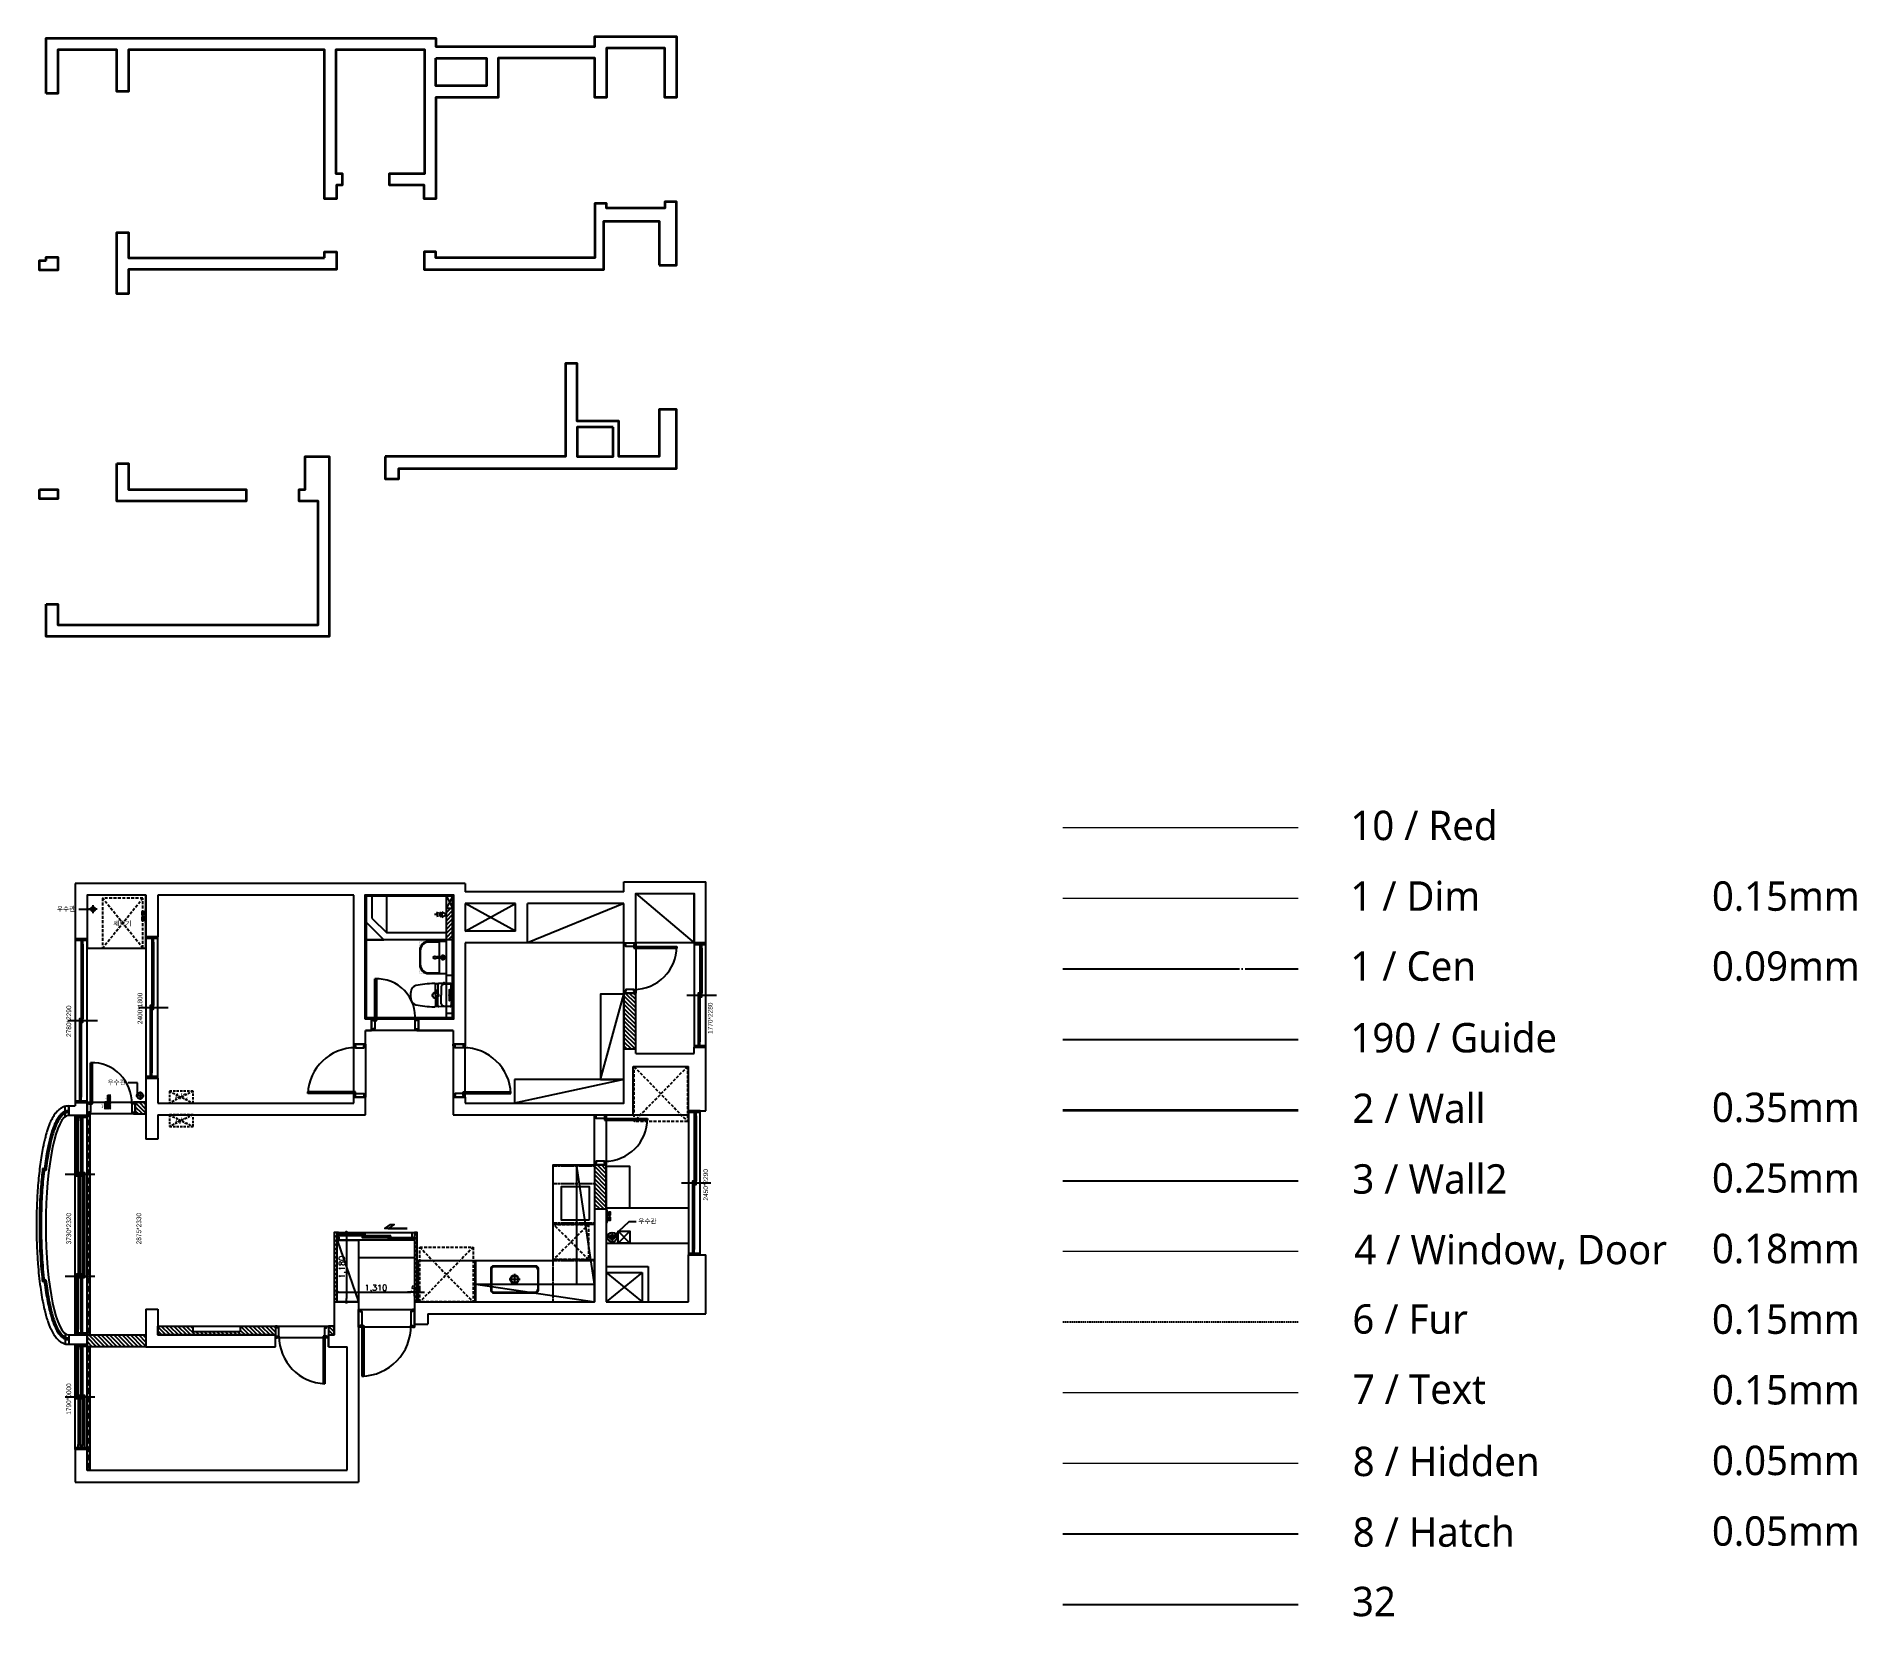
# Model space of a CAD drawing. Header units: inches. Extents: x 47110 to 276445, y 19043 to 183074.
# Drawn here: x 178946 to 209864, y 19422 to 46274 of the extents above; entities that cross this region are included whole.
import ezdxf

# ---------------------------------------------------------------- set-up
doc = ezdxf.new("R2010")
doc.units = ezdxf.units.IN
doc.header["$LTSCALE"] = 50
doc.header["$MEASUREMENT"] = 0
doc.header["$PDSIZE"] = 700.071425
for name, pattern in [('CEN', [62, 60, -1, 0, -1]), ('DASHED', [0.75, 0.5, -0.25]), ('DASHEDX2', [1.5, 1, -0.5]), ('DH-HID2', [1.2, 0.8, -0.4]), ('DOT', [0.25, 0, -0.25]), ('HIDDEN', [0.375, 0.25, -0.125]), ('HIDDEN2', [0.1875, 0.125, -0.0625])]:
    doc.linetypes.add(name, pattern=pattern)
for name, color, linetype in [('0-ELC TEXT', 7, 'Continuous'), ('03-WAL NEW', 3, 'Continuous'), ('04_FUR', 6, 'Continuous'), ('06-FUR', 6, 'Continuous'), ('08-HAT', 8, 'Continuous'), ('3.기호.계단선', 30, 'Continuous'), ('BATH', 4, 'Continuous'), ('C-WALL1', 2, 'Continuous'), ('CEN', 1, 'CEN'), ('CO-BATH', 6, 'Continuous'), ('CO-DOOR', 8, 'Continuous'), ('CO-FURB-DN', 9, 'Continuous'), ('fin', 5, 'Continuous'), ('FU-FURM', 251, 'DH-HID2'), ('FUR', 8, 'DASHED'), ('fur ha', 32, 'Continuous'), ('HA', 7, 'Continuous'), ('HL', 6, 'HIDDEN'), ('Layer 1', 7, 'Continuous'), ('WAL NEW', 3, 'Continuous'), ('도면층2', 2, 'Continuous'), ('도면층4', 4, 'Continuous'), ('도면층5', 5, 'Continuous'), ('도면층8', 8, 'Continuous')]:
    doc.layers.add(name, color=color, linetype=linetype)
for name, color, linetype, lineweight in [('DIM', 7, 'Continuous', 15), ('hid', 8, 'HIDDEN2', 5), ('red', 10, 'Continuous', 5), ('text', 7, 'Continuous', 0), ('wall', 2, 'Continuous', 35), ('wall2', 3, 'Continuous', 25), ('win', 4, 'Continuous', 18)]:
    doc.layers.add(name, color=color, linetype=linetype, lineweight=lineweight)
doc.layers.add('purge', color=190, linetype='Continuous', plot=False)
doc.styles.add('N 맑은고딕', font='malgun.ttf')
doc.styles.get("Standard").update_dxf_attribs({"font": 'txt.shx', "bigfont": 'whgtxt.shx'})
doc.styles.add('맑은고딕', font='malgun.ttf')
doc.styles.add('코레일둥고', font='')
doc.styles.add('휴먼엑스포', font='Expo M.ttf')
doc.styles.get('코레일둥고').set_extended_font_data('THE정고딕110')
doc.dimstyles.get("Standard").update_dxf_attribs({"dimscale": 20, "dimtxt": 5, "dimasz": 3, "dimexe": 5, "dimexo": 5, "dimgap": 0.09, "dimtad": 1, "dimdec": 0, "dimzin": 0, "dimdsep": 46, "dimlunit": 6, "dimtxsty": 'Standard', "dimblk": 'DOT', "dimcen": 0.09, "dimadec": 0, "dimazin": 0, "dimtfac": 1, "dimtdec": 0, "dimtix": 1, "dimtofl": 0, "dimtmove": 0, "dimatfit": 3, "dimfxl": 1, "dimtolj": 1, "dimtzin": 0, "dimarcsym": 0})
pattern_1 = [(315, (127253.575, 0), (35.35534, 35.35534), [])]

msp = doc.modelspace()

# ---------------------------------------------------------------- texts
at = {"style": '맑은고딕'}
for s, p in [('10 / Red', (201265.1845262, 32615.8658654)), ('1 / Dim', (201265.1845262, 31415.8658654)), ('0.15mm', (207407.0032307, 31415.8658654)), ('1 / Cen', (201265.1845262, 30226.3957567)), ('0.09mm', (207407.0032307, 30226.3957567)), ('190 / Guide', (201265.1845262, 29009.0723871)), ('2 / Wall', (201299.4915914, 27809.0723871)), ('0.35mm', (207407.0032307, 27826.3957567)), ('3 / Wall2', (201299.4915914, 26609.0723871)), ('0.25mm', (207407.0032307, 26626.3957567)), ('4 / Window, Door', (201332.7796349, 25409.0723871)), ('0.18mm', (207407.0032307, 25426.3957567)), ('6 / Fur', (201299.4915914, 24229.113148)), ('0.15mm', (207407.0032307, 24226.3957567)), ('7 / Text', (201306.6247436, 23037.2653219)), ('0.15mm', (207407.0032307, 23026.3957567)), ('8 / Hidden', (201305.2660479, 21809.0723871)), ('0.05mm', (207407.0032307, 21826.3957567)), ('8 / Hatch', (201305.2660479, 20609.0723871)), ('0.05mm', (207407.0032307, 20626.3957567)), ('32', (201293.0377871, 19429.113148))]:
    msp.add_text(s, height=500, dxfattribs=at).set_placement(p)
at = {"layer": '0-ELC TEXT', "color": 10, "style": '코레일둥고'}
for p in [(181296.1443108, 28212.3420351), (181296.1443108, 27800.0520355)]:
    msp.add_text('A/C', height=100, dxfattribs=at).set_placement(p)
at = {"layer": '06-FUR', "color": 8, "linetype": 'DASHEDX2', "style": '코레일둥고'}
msp.add_text('세탁기', height=80, dxfattribs=at).set_placement((180250.2633834, 31160.1015311))
at = {"layer": '도면층4', "style": '휴먼엑스포'}
for s, p in [('%%P 0', (180146.4680967, 28182.3560851)), ('+50', (180080.3771315, 28060.7338111))]:
    msp.add_text(s, height=32.64508929, rotation=90, dxfattribs=at).set_placement(p)

# ---------------------------------------------------------------- blocks, each defined once
blk = doc.blocks.new('A$C004A4CAE')
at = {"layer": 'fin', "color": 6}
for p, q in [((0, 0), (0, 5)), ((200, 15), (10, 15)), ((36, 69), (36, 70)), ((84, 69), (36, 69)), ((51, 63), (36, 63)), ((51, 57), (36, 57)), ((51, 51), (36, 51)), ((36, 23), (36, 45)), ((84, 45), (36, 45)), ((82, 72), (38, 72)), ((82, 21), (38, 21)), ((43, 15), (43, 21)), ((84, 63), (69, 63)), ((84, 57), (69, 57)), ((84, 51), (69, 51)), ((77, 15), (77, 21)), ((84, 69), (84, 70)), ((84, 23), (84, 45)), ((126, 69), (126, 70)), ((174, 69), (126, 69)), ((141, 63), (126, 63)), ((141, 57), (126, 57)), ((141, 51), (126, 51)), ((174, 45), (126, 45)), ((126, 23), (126, 45)), ((172, 72), (128, 72)), ((172, 21), (128, 21)), ((133, 15), (133, 21)), ((174, 63), (159, 63)), ((174, 57), (159, 57)), ((174, 51), (159, 51)), ((167, 15), (167, 21)), ((174, 69), (174, 70)), ((174, 23), (174, 45)), ((210, 0), (210, 5))]:
    blk.add_line(p, q, dxfattribs=at)
for centre, radius, start, end in [((10, 5), 10, 90, 180), ((36, 66), 3, 90, 270), ((36, 60), 3, 90, 270), ((36, 54), 3, 90, 270), ((36, 48), 3, 90, 270), ((38, 70), 2, 90, 180), ((38, 23), 2, 180, 270), ((51, 66), 3, 90, 270), ((51, 60), 3, 90, 270), ((51, 54), 3, 90, 270), ((51, 48), 3, 90, 270), ((69, 66), 3, 270, 90), ((69, 60), 3, 270, 90), ((69, 54), 3, 270, 90), ((69, 48), 3, 270, 90), ((82, 70), 2, 0, 90), ((82, 23), 2, 270, 0), ((84, 66), 3, 270, 90), ((84, 60), 3, 270, 90), ((84, 54), 3, 270, 90), ((84, 48), 3, 270, 90), ((126, 66), 3, 90, 270), ((126, 60), 3, 90, 270), ((126, 54), 3, 90, 270), ((126, 48), 3, 90, 270), ((128, 70), 2, 90, 180), ((128, 23), 2, 180, 270), ((141, 66), 3, 90, 270), ((141, 60), 3, 90, 270), ((141, 54), 3, 90, 270), ((141, 48), 3, 90, 270), ((159, 66), 3, 270, 90), ((159, 60), 3, 270, 90), ((159, 54), 3, 270, 90), ((159, 48), 3, 270, 90), ((172, 70), 2, 0, 90), ((172, 23), 2, 270, 0), ((174, 66), 3, 270, 90), ((174, 60), 3, 270, 90), ((174, 54), 3, 270, 90), ((174, 48), 3, 270, 90), ((200, 5), 10, 0, 90)]:
    blk.add_arc(centre, radius, start, end, dxfattribs=at)
blk = doc.blocks.new('fffsere')
for p, q in [((61421, 27949), (62361, 27949)), ((60966, 25769), (62361, 25769))]:
    blk.add_line(p, q)
at = {"color": 8}
for p, q in [((61366, 25769), (61166, 25969)), ((61366, 25969), (61166, 25769))]:
    blk.add_line(p, q, dxfattribs=at)
blk.add_lwpolyline([(61366, 25769), (61166, 25769), (61166, 25969), (61366, 25969)], close=True, dxfattribs=at)
blk.add_circle((58066, 29979), 50)
blk.add_circle((61066, 25869), 80, dxfattribs=at)
at = {"layer": 'C-WALL1'}
for p, q in [((61266, 30869), (61266, 31539)), ((61266, 28149), (61266, 29069))]:
    blk.add_line(p, q, dxfattribs=at)
at = {"layer": 'Layer 1'}
for centre, radius in [((52246, 31444), 37.5), ((53046, 28274), 50.5), ((61066, 25869), 37.5)]:
    blk.add_circle(centre, radius, dxfattribs=at)
at = {"layer": '도면층2'}
for p, q in [((58566, 31879), (51946, 31879)), ((51946, 31879), (51946, 30939)), ((58566, 31879), (58566, 31739)), ((61266, 31909), (62656, 31909)), ((61266, 31739), (61266, 31909)), ((62656, 30869), (62656, 31909)), ((53146, 31679), (52146, 31679)), ((52146, 31679), (52146, 30939)), ((53146, 31679), (53146, 30974)), ((56676, 31679), (53346, 31679)), ((53346, 31679), (53346, 30974)), ((56676, 29149), (56676, 31679)), ((61266, 31739), (58566, 31739)), ((59426, 31539), (58566, 31539)), ((58566, 31539), (58566, 31069)), ((59426, 31069), (59426, 31539)), ((59626, 30869), (59626, 31539)), ((61266, 31539), (59626, 31539)), ((61466, 30869), (61466, 31709)), ((61466, 31709), (62456, 31709)), ((62456, 30869), (62456, 31709)), ((52146, 30939), (51946, 30939)), ((51946, 30939), (52146, 30939)), ((53146, 30974), (53346, 30974)), ((59426, 31069), (58566, 31069)), ((59626, 30869), (58566, 30869)), ((58566, 30869), (58566, 29149)), ((62456, 30869), (62656, 30869)), ((56876, 29149), (56876, 29379)), ((56876, 29379), (56976, 29379)), ((56976, 29579), (56976, 29379)), ((57776, 29579), (57776, 29379)), ((57776, 29379), (58366, 29379)), ((58366, 29379), (58366, 29149)), ((56676, 29149), (56876, 29149)), ((58566, 29149), (58366, 29149)), ((61466, 28989), (61466, 29069)), ((62456, 28989), (62456, 29099)), ((62456, 29099), (62656, 29099)), ((62656, 28019), (62656, 29099)), ((61421, 27949), (61421, 28769)), ((61421, 28769), (62361, 28769)), ((61466, 28989), (62456, 28989)), ((62361, 28019), (62361, 28769)), ((53146, 28574), (53146, 27534)), ((53146, 28574), (53346, 28574)), ((53346, 28574), (53346, 28149)), ((51946, 28159), (51946, 28099)), ((51946, 28159), (52146, 28159)), ((52146, 28159), (52146, 27939)), ((53346, 28149), (56676, 28149)), ((56676, 28149), (56676, 28249)), ((56676, 28249), (56876, 28249)), ((56876, 27949), (56876, 28249)), ((58366, 28249), (58366, 27949)), ((58566, 28249), (58366, 28249)), ((58566, 28249), (58566, 28149)), ((58566, 28149), (61266, 28149)), ((51836, 28099), (51836, 27939)), ((51836, 28099), (51946, 28099)), ((52146, 27939), (51836, 27939)), ((53346, 27949), (53346, 27534)), ((53346, 27949), (56876, 27949)), ((58366, 27949), (61421, 27949)), ((62361, 28019), (62656, 28019)), ((62361, 28019), (62561, 28019)), ((53346, 27534), (53146, 27534)), ((60766, 26349), (60766, 24769)), ((60766, 26349), (60966, 26349)), ((60966, 26349), (60966, 24769)), ((60966, 25369), (61676, 25369)), ((61676, 25369), (61676, 24769)), ((62361, 25569), (62656, 25569)), ((62361, 24769), (62361, 25569)), ((62361, 25569), (62561, 25569)), ((62656, 24569), (62656, 25569)), ((60966, 25269), (61576, 25269)), ((61576, 25269), (61576, 24769)), ((56346, 24769), (56346, 24209)), ((56346, 24769), (56756, 24769)), ((56756, 24769), (56756, 21709)), ((57706, 24769), (57706, 24389)), ((57706, 24769), (60766, 24769)), ((60966, 24769), (62361, 24769)), ((53146, 24649), (53146, 24009)), ((53146, 24649), (53346, 24649)), ((53146, 24649), (53346, 24649)), ((53346, 24649), (53346, 24209)), ((56756, 24589), (56756, 24389)), ((57706, 24589), (57706, 24389)), ((57936, 24569), (57936, 24389)), ((57936, 24569), (62656, 24569)), ((51836, 24209), (52146, 24209)), ((51836, 24209), (51836, 24049)), ((52146, 24209), (52146, 24049)), ((53346, 24209), (55346, 24209)), ((55346, 24009), (55346, 24209)), ((56246, 24209), (56346, 24209)), ((56246, 24009), (56246, 24209)), ((57706, 24389), (57936, 24389)), ((51836, 24049), (52146, 24049)), ((53146, 24009), (55346, 24009)), ((56246, 24009), (56566, 24009)), ((56566, 21909), (56566, 24009)), ((51946, 22259), (51946, 21709)), ((52146, 22259), (51946, 22259)), ((52146, 22259), (52146, 21909)), ((51946, 21709), (56756, 21709)), ((52146, 21909), (56566, 21909))]:
    blk.add_line(p, q, dxfattribs=at)
blk.add_lwpolyline([(56866, 29579), (58376, 29579), (58376, 31679), (56866, 31679)], close=True, dxfattribs=at)
blk.add_lwpolyline([(58366, 29379), (56876, 29379)], dxfattribs=at)
at = {"layer": '도면층4'}
for p, q in [((52221, 31436), (52008, 31436)), ((52146, 30939), (51946, 30939)), ((51946, 30939), (51946, 28159)), ((52146, 28159), (52146, 30939)), ((53346, 30974), (53146, 30974)), ((53146, 30974), (53146, 28574)), ((53346, 30944), (53146, 30944)), ((53346, 28574), (53346, 30974)), ((52146, 30909), (51946, 30909)), ((52061, 29581), (52061, 30849)), ((53261, 29804), (53261, 30884)), ((62656, 30869), (62456, 30869)), ((62456, 30869), (62456, 29099)), ((62656, 30839), (62456, 30839)), ((62571, 30014), (62571, 30779)), ((62656, 29099), (62656, 30869)), ((57036, 29549), (57036, 30259)), ((57036, 30259), (57066, 30259)), ((57066, 29549), (57066, 30258)), ((53026, 29774), (53526, 29774)), ((53231, 28664), (53231, 29744)), ((62336, 29984), (62836, 29984)), ((62541, 29189), (62541, 29954)), ((51826, 29551), (52326, 29551)), ((52031, 28249), (52031, 29521)), ((56976, 29379), (56976, 29579)), ((56976, 29579), (56976, 29379)), ((57776, 29379), (56976, 29379)), ((57036, 29549), (57066, 29549)), ((57776, 29579), (57776, 29379)), ((56676, 28249), (56676, 29149)), ((56676, 29149), (56876, 29149)), ((56876, 29149), (56876, 28249)), ((58366, 29149), (58366, 28249)), ((58566, 29149), (58366, 29149)), ((58566, 28249), (58566, 29149)), ((62456, 29129), (62656, 29129)), ((62456, 29099), (62656, 29099)), ((53146, 28604), (53346, 28604)), ((53146, 28574), (53346, 28574)), ((51946, 28189), (52146, 28189)), ((51946, 28159), (52146, 28159)), ((55896, 28309), (55896, 28339)), ((56706, 28309), (55896, 28309)), ((56706, 28339), (55897, 28339)), ((56876, 28249), (56676, 28249)), ((56676, 28249), (56876, 28249)), ((56706, 28309), (56706, 28339)), ((58366, 28249), (58566, 28249)), ((58566, 28249), (58366, 28249)), ((58536, 28339), (59346, 28339)), ((58536, 28309), (58536, 28339)), ((58536, 28309), (59346, 28309)), ((59346, 28309), (59346, 28339)), ((51776, 27916), (51776, 28091)), ((51836, 27939), (51836, 28099)), ((51946, 24209), (51946, 27939)), ((51946, 27939), (52146, 27939)), ((51946, 27909), (52146, 27909)), ((51982, 26969), (51982, 27849)), ((52056, 26969), (52056, 27849)), ((52146, 27939), (52146, 24209)), ((62561, 28019), (62361, 28019)), ((62361, 28019), (62361, 25569)), ((62561, 27989), (62361, 27989)), ((62476, 26824), (62476, 27929)), ((62561, 25569), (62561, 28019)), ((51447, 27001), (51388, 27009)), ((51451, 27031), (51391, 27038)), ((51777, 26939), (52277, 26939)), ((52012, 25239), (52012, 26909)), ((52086, 25239), (52086, 26909)), ((62241, 26794), (62741, 26794)), ((62446, 25659), (62446, 26764)), ((62361, 25599), (62561, 25599)), ((62361, 25569), (62561, 25569)), ((51447, 25146), (51388, 25139)), ((51451, 25116), (51391, 25109)), ((51777, 25209), (52277, 25209)), ((51982, 25179), (51982, 24299)), ((52056, 25179), (52056, 24299)), ((56756, 24339), (56756, 24639)), ((56756, 24639), (57706, 24639)), ((56756, 24639), (56756, 24339)), ((57706, 24639), (57706, 24339)), ((51776, 24231), (51776, 24056)), ((51836, 24209), (51836, 24049)), ((52146, 24239), (51946, 24239)), ((51946, 24239), (52146, 24239)), ((52146, 24209), (51946, 24209)), ((51946, 24209), (52146, 24209)), ((55346, 24009), (55346, 24209)), ((56246, 24209), (56246, 24009)), ((56246, 24009), (56246, 24209)), ((57706, 24339), (56756, 24339)), ((56816, 24369), (56816, 23509)), ((56816, 24369), (56846, 24369)), ((56846, 24369), (56846, 23509)), ((51946, 22259), (51946, 24049)), ((51946, 24049), (52146, 24049)), ((51946, 24019), (52146, 24019)), ((51982, 23184), (51982, 23959)), ((52056, 23184), (52056, 23959)), ((52146, 24049), (52146, 22259)), ((56816, 23509), (56846, 23509)), ((51777, 23154), (52277, 23154)), ((52012, 22349), (52012, 23124)), ((52086, 22349), (52086, 23124)), ((52146, 22289), (51946, 22289)), ((52146, 22259), (51946, 22259))]:
    blk.add_line(p, q, dxfattribs=at)
at = {"layer": '도면층4', "color": 0}
for p, q in [((53003, 28494), (52844, 28494)), ((53003, 28292), (53003, 28494))]:
    blk.add_line(p, q, dxfattribs=at)
at = {"layer": '도면층4', "const_width": 25}
for points in [[(52233, 31436, -1), (52208, 31436, -1)], [(53016, 28292, -1), (52991, 28292, -1)], [(61105, 25895, -1), (61080, 25895, -1)]]:
    blk.add_lwpolyline(points, format="xyb", close=True, dxfattribs=at)
at = {"layer": '도면층4'}
for points in [[(53246, 30884), (53276, 30884), (53276, 30944), (53246, 30944)], [(52046, 30849), (52076, 30849), (52076, 30909), (52046, 30909)], [(62556, 30779), (62586, 30779), (62586, 30839), (62556, 30839)], [(62526, 29954), (62556, 29954), (62556, 30014), (62526, 30014)], [(62556, 29954), (62586, 29954), (62586, 30014), (62556, 30014)], [(53216, 29744), (53246, 29744), (53246, 29804), (53216, 29804)], [(53246, 29744), (53276, 29744), (53276, 29804), (53246, 29804)], [(52016, 29521), (52046, 29521), (52046, 29581), (52016, 29581)], [(52046, 29521), (52076, 29521), (52076, 29581), (52046, 29581)], [(62526, 29129), (62556, 29129), (62556, 29189), (62526, 29189)], [(53216, 28604), (53246, 28604), (53246, 28664), (53216, 28664)], [(52016, 28189), (52046, 28189), (52046, 28249), (52016, 28249)], [(51997, 27849), (51967, 27849), (51967, 27909), (51997, 27909)], [(52071, 27849), (52041, 27849), (52041, 27909), (52071, 27909)], [(62461, 27929), (62491, 27929), (62491, 27989), (62461, 27989)], [(51997, 26909), (51967, 26909), (51967, 26969), (51997, 26969)], [(52027, 26909), (51997, 26909), (51997, 26969), (52027, 26969)], [(52071, 26909), (52041, 26909), (52041, 26969), (52071, 26969)], [(52101, 26909), (52071, 26909), (52071, 26969), (52101, 26969)], [(62431, 26764), (62461, 26764), (62461, 26824), (62431, 26824)], [(62461, 26764), (62491, 26764), (62491, 26824), (62461, 26824)], [(62431, 25599), (62461, 25599), (62461, 25659), (62431, 25659)], [(51997, 25239), (51967, 25239), (51967, 25179), (51997, 25179)], [(52027, 25179), (51997, 25179), (51997, 25239), (52027, 25239)], [(52071, 25239), (52041, 25239), (52041, 25179), (52071, 25179)], [(52101, 25179), (52071, 25179), (52071, 25239), (52101, 25239)], [(51997, 24299), (51967, 24299), (51967, 24239), (51997, 24239)], [(52071, 24299), (52041, 24299), (52041, 24239), (52071, 24239)], [(51997, 23959), (51967, 23959), (51967, 24019), (51997, 24019)], [(52071, 23959), (52041, 23959), (52041, 24019), (52071, 24019)], [(51997, 23124), (51967, 23124), (51967, 23184), (51997, 23184)], [(52027, 23124), (51997, 23124), (51997, 23184), (52027, 23184)], [(52071, 23124), (52041, 23124), (52041, 23184), (52071, 23184)], [(52101, 23124), (52071, 23124), (52071, 23184), (52101, 23184)], [(52027, 22289), (51997, 22289), (51997, 22349), (52027, 22349)], [(52101, 22289), (52071, 22289), (52071, 22349), (52101, 22349)]]:
    blk.add_lwpolyline(points, close=True, dxfattribs=at)
for points in [[(56976, 29579), (57006, 29579), (57006, 29549), (57036, 29549), (57036, 29409), (57006, 29409), (57006, 29379), (56976, 29379), (56976, 29579)], [(57776, 29579), (57746, 29579), (57746, 29549), (57716, 29549), (57716, 29409), (57746, 29409), (57746, 29379), (57776, 29379), (57776, 29579)], [(56676, 29149), (56676, 29119), (56706, 29119), (56706, 29089), (56846, 29089), (56846, 29119), (56876, 29119), (56876, 29149), (56676, 29149)], [(58566, 29149), (58566, 29119), (58536, 29119), (58536, 29089), (58396, 29089), (58396, 29119), (58366, 29119), (58366, 29149), (58566, 29149)], [(56676, 28249), (56676, 28279), (56706, 28279), (56706, 28309), (56846, 28309), (56846, 28279), (56876, 28279), (56876, 28249), (56676, 28249)], [(58566, 28249), (58566, 28279), (58536, 28279), (58536, 28309), (58396, 28309), (58396, 28279), (58366, 28279), (58366, 28249), (58566, 28249)], [(61093, 25895), (61352, 26137), (61475, 26137)], [(56756, 24639), (56786, 24639), (56786, 24609), (56816, 24609), (56816, 24369), (56786, 24369), (56786, 24339), (56756, 24339), (56756, 24639)], [(57706, 24639), (57676, 24639), (57676, 24609), (57646, 24609), (57646, 24369), (57676, 24369), (57676, 24339), (57706, 24339), (57706, 24639)]]:
    blk.add_lwpolyline(points, dxfattribs=at)
blk.add_ellipse((51836, 26074), major_axis=(0, -1865), ratio=0.209115, start_param=3.141593, end_param=6.283185, dxfattribs=at)
for points, knots in [([(51836, 28099), (51826, 28099), (51815, 28098), (51795, 28095), (51785, 28093), (51766, 28089), (51756, 28086), (51738, 28079), (51730, 28075), (51713, 28066), (51705, 28062), (51690, 28052), (51683, 28047), (51669, 28036), (51662, 28030), (51650, 28019), (51644, 28013), (51632, 28001), (51627, 27995), (51616, 27983), (51611, 27976), (51598, 27960), (51591, 27949), (51577, 27928), (51570, 27917), (51557, 27894), (51551, 27883), (51539, 27859), (51533, 27847), (51522, 27821), (51516, 27808), (51502, 27775), (51494, 27753), (51479, 27709), (51471, 27686), (51456, 27639), (51449, 27614), (51436, 27563), (51429, 27537), (51416, 27482), (51410, 27454), (51395, 27382), (51386, 27337), (51370, 27244), (51362, 27196), (51348, 27096), (51342, 27045), (51330, 26940), (51324, 26886), (51314, 26777), (51310, 26721), (51302, 26608), (51299, 26550), (51292, 26403), (51289, 26313), (51286, 26131), (51286, 26040), (51288, 25858), (51291, 25767), (51299, 25589), (51304, 25501), (51316, 25346), (51322, 25279), (51336, 25148), (51344, 25084), (51361, 24961), (51370, 24902), (51388, 24800), (51397, 24756), (51414, 24672), (51424, 24632), (51441, 24562), (51450, 24531), (51467, 24472), (51476, 24444), (51493, 24396), (51501, 24375), (51517, 24335), (51526, 24316), (51542, 24283), (51549, 24268), (51564, 24241), (51572, 24227), (51587, 24204), (51594, 24193), (51609, 24173), (51617, 24163), (51632, 24146), (51640, 24138), (51655, 24124), (51663, 24116), (51679, 24104), (51686, 24098), (51702, 24088), (51710, 24083), (51727, 24074), (51737, 24070), (51754, 24063), (51762, 24060), (51779, 24055), (51787, 24053), (51805, 24051), (51814, 24050), (51827, 24049), (51832, 24049), (51836, 24049)], [3.141593, 3.141593, 3.141593, 3.141593, 3.168318, 3.168318, 3.195044, 3.195044, 3.221769, 3.221769, 3.248494, 3.248494, 3.27522, 3.27522, 3.301945, 3.301945, 3.328671, 3.328671, 3.355396, 3.355396, 3.382122, 3.382122, 3.408847, 3.408847, 3.449894, 3.449894, 3.49094, 3.49094, 3.531987, 3.531987, 3.573034, 3.573034, 3.61408, 3.61408, 3.676622, 3.676622, 3.739165, 3.739165, 3.801707, 3.801707, 3.864249, 3.864249, 3.926792, 3.926792, 4.020706, 4.020706, 4.114621, 4.114621, 4.208536, 4.208536, 4.30245, 4.30245, 4.396365, 4.396365, 4.49028, 4.49028, 4.634291, 4.634291, 4.778302, 4.778302, 4.922313, 4.922313, 5.066325, 5.066325, 5.181637, 5.181637, 5.296949, 5.296949, 5.41226, 5.41226, 5.503569, 5.503569, 5.594878, 5.594878, 5.670836, 5.670836, 5.746794, 5.746794, 5.807886, 5.807886, 5.868978, 5.868978, 5.918382, 5.918382, 5.967786, 5.967786, 6.008559, 6.008559, 6.049333, 6.049333, 6.083253, 6.083253, 6.117174, 6.117174, 6.145316, 6.145316, 6.173458, 6.173458, 6.2016, 6.2016, 6.224938, 6.224938, 6.248275, 6.248275, 6.271612, 6.271612, 6.283185, 6.283185, 6.283185, 6.283185]), ([(51836, 28004), (51830, 28004), (51825, 28003), (51814, 28002), (51809, 28001), (51800, 27999), (51795, 27998), (51786, 27995), (51781, 27993), (51770, 27989), (51763, 27985), (51750, 27978), (51744, 27973), (51731, 27964), (51726, 27959), (51714, 27949), (51709, 27944), (51698, 27932), (51693, 27926), (51681, 27911), (51674, 27902), (51661, 27882), (51654, 27872), (51639, 27846), (51631, 27830), (51614, 27796), (51606, 27778), (51591, 27740), (51583, 27720), (51568, 27678), (51561, 27656), (51547, 27610), (51540, 27586), (51527, 27536), (51520, 27510), (51504, 27443), (51495, 27400), (51478, 27310), (51470, 27264), (51454, 27167), (51447, 27116), (51439, 27054), (51437, 27044), (51436, 27033)], [3.141593, 3.141593, 3.141593, 3.141593, 3.166318, 3.166318, 3.187264, 3.187264, 3.20821, 3.20821, 3.229156, 3.229156, 3.262365, 3.262365, 3.295574, 3.295574, 3.328782, 3.328782, 3.361991, 3.361991, 3.3952, 3.3952, 3.440977, 3.440977, 3.486755, 3.486755, 3.550178, 3.550178, 3.613602, 3.613602, 3.677025, 3.677025, 3.740448, 3.740448, 3.803872, 3.803872, 3.867295, 3.867295, 3.964001, 3.964001, 4.060707, 4.060707, 4.157413, 4.157413, 4.177157, 4.177157, 4.177157, 4.177157]), ([(51403, 27007), (51401, 26992), (51399, 26977), (51390, 26893), (51383, 26823), (51371, 26673), (51366, 26593), (51358, 26430), (51355, 26348), (51351, 26182), (51351, 26098), (51352, 25932), (51353, 25848), (51359, 25684), (51363, 25602), (51372, 25457), (51377, 25393), (51389, 25268), (51395, 25207), (51402, 25145), (51402, 25143), (51403, 25141)], [4.195377, 4.195377, 4.195377, 4.195377, 4.222598, 4.222598, 4.345169, 4.345169, 4.477941, 4.477941, 4.610712, 4.610712, 4.743484, 4.743484, 4.876255, 4.876255, 5.009026, 5.009026, 5.117207, 5.117207, 5.225387, 5.225387, 5.229401, 5.229401, 5.229401, 5.229401]), ([(51436, 25114), (51441, 25073), (51447, 25032), (51460, 24941), (51468, 24891), (51485, 24797), (51494, 24752), (51513, 24667), (51523, 24627), (51541, 24557), (51550, 24526), (51567, 24474), (51574, 24452), (51590, 24409), (51598, 24389), (51614, 24351), (51623, 24333), (51639, 24302), (51646, 24289), (51659, 24267), (51665, 24258), (51678, 24240), (51684, 24232), (51697, 24216), (51704, 24209), (51717, 24195), (51724, 24189), (51739, 24177), (51747, 24172), (51761, 24163), (51768, 24160), (51781, 24154), (51788, 24151), (51800, 24148), (51806, 24147), (51817, 24145), (51823, 24144), (51832, 24144), (51834, 24144), (51836, 24144)], [5.247621, 5.247621, 5.247621, 5.247621, 5.324675, 5.324675, 5.424788, 5.424788, 5.521763, 5.521763, 5.618738, 5.618738, 5.699752, 5.699752, 5.76575, 5.76575, 5.831749, 5.831749, 5.897747, 5.897747, 5.951128, 5.951128, 5.993839, 5.993839, 6.036549, 6.036549, 6.077683, 6.077683, 6.118817, 6.118817, 6.15995, 6.15995, 6.191936, 6.191936, 6.223923, 6.223923, 6.247082, 6.247082, 6.273818, 6.273818, 6.283185, 6.283185, 6.283185, 6.283185]), ([(51447, 25146), (51453, 25098), (51459, 25052), (51476, 24937), (51487, 24870), (51507, 24765), (51515, 24724), (51533, 24647), (51542, 24610), (51561, 24543), (51570, 24512), (51588, 24457), (51597, 24432), (51614, 24390), (51621, 24373), (51636, 24339), (51644, 24324), (51658, 24298), (51664, 24288), (51675, 24270), (51680, 24263), (51690, 24249), (51695, 24242), (51704, 24231), (51708, 24227), (51715, 24218), (51719, 24214), (51727, 24206), (51732, 24203), (51742, 24194), (51749, 24189), (51762, 24180), (51769, 24176), (51782, 24170), (51789, 24167), (51798, 24164), (51801, 24163), (51808, 24162), (51811, 24161), (51818, 24160), (51821, 24159), (51828, 24159), (51831, 24159), (51835, 24159), (51835, 24159), (51836, 24159)], [5.229334, 5.229334, 5.229334, 5.229334, 5.316844, 5.316844, 5.451769, 5.451769, 5.542972, 5.542972, 5.633865, 5.633865, 5.717545, 5.717545, 5.794034, 5.794034, 5.8552, 5.8552, 5.916366, 5.916366, 5.961428, 5.961428, 5.996458, 5.996458, 6.031489, 6.031489, 6.056961, 6.056961, 6.082434, 6.082434, 6.107906, 6.107906, 6.146411, 6.146411, 6.184916, 6.184916, 6.216404, 6.216404, 6.232502, 6.232502, 6.248601, 6.248601, 6.2647, 6.2647, 6.279716, 6.279716, 6.283185, 6.283185, 6.283185, 6.283185])]:
    blk.add_open_spline(points, degree=3, knots=knots, dxfattribs=at)
at = {"layer": '도면층5'}
for p, q in [((52316, 31444), (52176, 31444)), ((52246, 31514), (52246, 31374)), ((52046, 30849), (52046, 29581)), ((52076, 30849), (52076, 29581)), ((53246, 30884), (53246, 29804)), ((53276, 30884), (53276, 29804)), ((62556, 30779), (62556, 30014)), ((62586, 30779), (62586, 30014)), ((53216, 29744), (53216, 28664)), ((53246, 29744), (53246, 28664)), ((62526, 29954), (62526, 29189)), ((62556, 29954), (62556, 29189)), ((52016, 29521), (52016, 28249)), ((52046, 29521), (52046, 28249)), ((53116, 28274), (52976, 28274)), ((53046, 28344), (53046, 28204)), ((51967, 27849), (51967, 26969)), ((51997, 27849), (51997, 26969)), ((52041, 27849), (52041, 26969)), ((52071, 27849), (52071, 26969)), ((62461, 27929), (62461, 26824)), ((62491, 27929), (62491, 26824)), ((51997, 26909), (51997, 25239)), ((52027, 26909), (52027, 25239)), ((52071, 26909), (52071, 25239)), ((52101, 26909), (52101, 25239)), ((62431, 26764), (62431, 25659)), ((62461, 26764), (62461, 25659)), ((61136, 25869), (60996, 25869)), ((61066, 25939), (61066, 25799)), ((51967, 24299), (51967, 25179)), ((51997, 24299), (51997, 25179)), ((52041, 24299), (52041, 25179)), ((52071, 24299), (52071, 25179)), ((51967, 23959), (51967, 23184)), ((51997, 23959), (51997, 23184)), ((52041, 23959), (52041, 23184)), ((52071, 23959), (52071, 23184)), ((51997, 23124), (51997, 22349)), ((52027, 23124), (52027, 22349)), ((52071, 23124), (52071, 22349)), ((52101, 23124), (52101, 22349))]:
    blk.add_line(p, q, dxfattribs=at)
for centre, radius, start, end in [((57074, 29613), 646, 354.2444, 93.3276), ((56706, 28279), 810, 90, 177.8774), ((58536, 28279), 810, 2.1226, 90), ((56801, 24354), 845, 270.9961, 1.0008)]:
    blk.add_arc(centre, radius, start, end, dxfattribs=at)
for points, knots in [([(51836, 28019), (51828, 28019), (51820, 28018), (51804, 28016), (51796, 28014), (51780, 28009), (51773, 28006), (51759, 28000), (51752, 27996), (51738, 27988), (51732, 27984), (51720, 27974), (51714, 27969), (51702, 27959), (51697, 27953), (51686, 27941), (51681, 27935), (51668, 27920), (51661, 27910), (51647, 27888), (51640, 27877), (51626, 27854), (51620, 27842), (51607, 27816), (51601, 27803), (51589, 27775), (51583, 27760), (51567, 27721), (51558, 27696), (51541, 27642), (51532, 27614), (51516, 27554), (51508, 27523), (51493, 27459), (51485, 27425), (51471, 27356), (51464, 27320), (51449, 27231), (51440, 27176), (51425, 27064), (51417, 27006), (51404, 26886), (51398, 26825), (51388, 26699), (51384, 26635), (51376, 26505), (51373, 26440), (51369, 26307), (51367, 26240), (51366, 26079), (51366, 25984), (51370, 25797), (51373, 25703), (51382, 25535), (51387, 25459), (51399, 25312), (51406, 25240), (51422, 25100), (51431, 25033), (51449, 24915), (51458, 24864), (51476, 24766), (51486, 24719), (51506, 24631), (51517, 24589), (51537, 24518), (51546, 24489), (51565, 24434), (51574, 24408), (51592, 24364), (51601, 24345), (51617, 24310), (51626, 24293), (51642, 24266), (51650, 24254), (51665, 24232), (51673, 24222), (51688, 24204), (51695, 24196), (51709, 24182), (51717, 24176), (51731, 24165), (51737, 24160), (51751, 24152), (51758, 24148), (51773, 24141), (51781, 24138), (51795, 24134), (51802, 24132), (51816, 24130), (51823, 24129), (51832, 24129), (51834, 24129), (51836, 24129)], [3.141593, 3.141593, 3.141593, 3.141593, 3.173311, 3.173311, 3.20503, 3.20503, 3.236748, 3.236748, 3.268467, 3.268467, 3.300186, 3.300186, 3.331904, 3.331904, 3.363623, 3.363623, 3.395341, 3.395341, 3.443287, 3.443287, 3.491233, 3.491233, 3.539178, 3.539178, 3.587124, 3.587124, 3.63507, 3.63507, 3.711402, 3.711402, 3.787733, 3.787733, 3.864065, 3.864065, 3.940397, 3.940397, 4.016729, 4.016729, 4.123898, 4.123898, 4.231068, 4.231068, 4.338237, 4.338237, 4.445407, 4.445407, 4.552576, 4.552576, 4.659745, 4.659745, 4.809975, 4.809975, 4.960205, 4.960205, 5.086499, 5.086499, 5.212792, 5.212792, 5.339086, 5.339086, 5.44248, 5.44248, 5.545875, 5.545875, 5.649269, 5.649269, 5.72978, 5.72978, 5.810291, 5.810291, 5.874476, 5.874476, 5.93866, 5.93866, 5.989571, 5.989571, 6.040481, 6.040481, 6.081352, 6.081352, 6.122223, 6.122223, 6.154904, 6.154904, 6.187585, 6.187585, 6.220266, 6.220266, 6.247514, 6.247514, 6.274762, 6.274762, 6.283185, 6.283185, 6.283185, 6.283185]), ([(51836, 27989), (51832, 27989), (51828, 27988), (51819, 27988), (51815, 27987), (51806, 27985), (51802, 27984), (51793, 27982), (51789, 27980), (51780, 27977), (51776, 27975), (51767, 27970), (51762, 27967), (51752, 27961), (51747, 27958), (51738, 27950), (51734, 27946), (51724, 27938), (51719, 27933), (51709, 27922), (51704, 27916), (51694, 27904), (51689, 27897), (51679, 27883), (51674, 27876), (51665, 27861), (51660, 27853), (51651, 27836), (51646, 27828), (51633, 27801), (51624, 27782), (51607, 27742), (51599, 27721), (51581, 27668), (51570, 27636), (51550, 27567), (51541, 27531), (51522, 27455), (51514, 27415), (51495, 27323), (51486, 27270), (51468, 27158), (51459, 27099), (51450, 27026), (51449, 27013), (51447, 27001)], [3.141593, 3.141593, 3.141593, 3.141593, 3.160837, 3.160837, 3.182628, 3.182628, 3.204419, 3.204419, 3.22621, 3.22621, 3.248001, 3.248001, 3.275456, 3.275456, 3.302912, 3.302912, 3.330368, 3.330368, 3.360918, 3.360918, 3.395873, 3.395873, 3.430828, 3.430828, 3.465472, 3.465472, 3.500117, 3.500117, 3.534761, 3.534761, 3.60405, 3.60405, 3.673339, 3.673339, 3.765181, 3.765181, 3.857022, 3.857022, 3.948863, 3.948863, 4.059057, 4.059057, 4.173155, 4.173155, 4.195444, 4.195444, 4.195444, 4.195444]), ([(51391, 27038), (51385, 26990), (51380, 26941), (51370, 26838), (51365, 26784), (51355, 26656), (51350, 26581), (51342, 26416), (51339, 26326), (51336, 26144), (51336, 26053), (51338, 25871), (51340, 25780), (51347, 25620), (51351, 25550), (51361, 25413), (51366, 25346), (51378, 25222), (51385, 25165), (51391, 25109)], [4.177227, 4.177227, 4.177227, 4.177227, 4.265627, 4.265627, 4.357633, 4.357633, 4.482099, 4.482099, 4.626907, 4.626907, 4.771716, 4.771716, 4.916524, 4.916524, 5.031032, 5.031032, 5.14554, 5.14554, 5.247551, 5.247551, 5.247551, 5.247551])]:
    blk.add_open_spline(points, degree=3, knots=knots, dxfattribs=at)
at = {"layer": '도면층8'}
for p, q in [((58566, 31069), (59426, 31539)), ((59426, 31069), (58566, 31539)), ((60966, 25269), (61576, 24769)), ((61576, 25269), (60966, 24769))]:
    blk.add_line(p, q, dxfattribs=at)
for p, rotation in [((53146, 31221), 90), ((60966, 26330), 270)]:
    blk.add_blockref('A$C004A4CAE', p, dxfattribs=dict(rotation=rotation))
at = {"layer": '06-FUR', "color": 7, "linetype": 'DASHEDX2', "style": 'N 맑은고딕'}
for p in [(51634, 31409), (52494, 28460), (61510, 26102)]:
    blk.add_text('우수관', height=80, dxfattribs=at).set_placement(p)
at = {"layer": '도면층4', "style": '코레일둥고'}
for s, p in [('2400*1800', (53085, 29489)), ('2780*2290', (51876, 29272)), ('1770*2280', (62773, 29322)), ('2450*2290', (62694, 26492)), ('3730*2320', (51876, 25747)), ('2875*2330', (53066, 25747)), ('1790*0000', (51876, 22852))]:
    blk.add_text(s, height=80, rotation=90, dxfattribs=at).set_placement(p)
blk = doc.blocks.new('_Dot')
at = {"color": 0, "linetype": 'ByBlock', "lineweight": -2}
blk.add_line((-0.5, 0), (-1, 0), dxfattribs=at)
at = {"color": 0, "linetype": 'ByBlock', "const_width": 0.5}
blk.add_lwpolyline([(-0.25, 0, 1), (0.25, 0, 1)], format="xyb", close=True, dxfattribs=at)
blk = doc.blocks.new('*D349')
at = {"layer": 'CEN', "color": 0, "lineweight": -2, "transparency": 16777216}
for p, q in [((184157, 25949), (184311, 25949)), ((184211, 25889), (184211, 24829)), ((184157, 24769), (184311, 24769))]:
    blk.add_line(p, q, dxfattribs=at)
at = {"layer": 'Defpoints', "color": 0, "transparency": 16777216}
for p in [(184057, 25949), (184057, 24769), (184211, 24769)]:
    blk.add_point(p, dxfattribs=at)
at = {"layer": 'CEN', "color": 0, "lineweight": -2, "transparency": 16777216, "xscale": 60, "yscale": 60, "zscale": 60}
for p, rotation in [((184211, 25949), 90), ((184211, 24769), 270)]:
    blk.add_blockref('_Dot', p, dxfattribs=dict(at, rotation=rotation))
at = {"layer": 'CEN', "color": 0, "transparency": 16777216, "insert": (184151, 25359), "char_height": 100, "attachment_point": 5, "rotation": 90}
blk.add_mtext('\\A1;1,180', dxfattribs=at)
blk = doc.blocks.new('*D350')
at = {"layer": 'CEN', "color": 0, "lineweight": -2, "transparency": 16777216}
for p, q in [((184057, 24869), (184057, 25036)), ((184117, 24936), (185307, 24936)), ((185367, 24869), (185367, 25036))]:
    blk.add_line(p, q, dxfattribs=at)
at = {"layer": 'Defpoints', "color": 0, "transparency": 16777216}
for p in [(184057, 24769), (185367, 24936), (185367, 24769)]:
    blk.add_point(p, dxfattribs=at)
at = {"layer": 'CEN', "color": 0, "lineweight": -2, "transparency": 16777216, "xscale": 60, "yscale": 60, "zscale": 60, "rotation": 180}
blk.add_blockref('_Dot', (184057, 24936), dxfattribs=at)
at = {"layer": 'CEN', "color": 0, "lineweight": -2, "transparency": 16777216, "xscale": 60, "yscale": 60, "zscale": 60}
blk.add_blockref('_Dot', (185367, 24936), dxfattribs=at)
at = {"layer": 'CEN', "color": 0, "transparency": 16777216, "insert": (184712, 24996), "char_height": 100, "attachment_point": 5}
blk.add_mtext('\\A1;1,310', dxfattribs=at)
blk = doc.blocks.new('*D351')
at = {"layer": 'CEN', "color": 0, "lineweight": -2, "transparency": 16777216}
for p, q in [((185307, 24936), (185247, 24936)), ((185367, 24869), (185367, 25036)), ((185417, 24869), (185417, 25036)), ((185477, 24936), (185537, 24936))]:
    blk.add_line(p, q, dxfattribs=at)
at = {"layer": 'Defpoints', "color": 0, "transparency": 16777216}
for p in [(185367, 24769), (185417, 24936), (185417, 24769)]:
    blk.add_point(p, dxfattribs=at)
at = {"layer": 'CEN', "color": 0, "lineweight": -2, "transparency": 16777216, "xscale": 60, "yscale": 60, "zscale": 60}
blk.add_blockref('_Dot', (185367, 24936), dxfattribs=at)
at = {"layer": 'CEN', "color": 0, "lineweight": -2, "transparency": 16777216, "xscale": 60, "yscale": 60, "zscale": 60, "rotation": 180}
blk.add_blockref('_Dot', (185417, 24936), dxfattribs=at)
at = {"layer": 'CEN', "color": 0, "transparency": 16777216, "insert": (185392, 24988), "char_height": 100, "attachment_point": 5}
blk.add_mtext('\\A1;50', dxfattribs=at)

# ---------------------------------------------------------------- dimensions: what is measured, and where the dimension line sits
at = {"layer": 'CEN'}
dim = msp.add_linear_dim(base=(184211.3554224, 24768.6753044), p1=(184056.6346178, 25948.6753251), p2=(184056.6346178, 24768.6753044), angle=90, dimstyle='Standard', dxfattribs=at)
dim.commit()
dim.dimension.update_dxf_attribs({"geometry": '*D349', "text_midpoint": (184151.222089, 25358.6753148)})
for base, p1, p2, picture, middle in [((185366.6346178, 24936.1895605), (184056.6346178, 24768.6753044), (185366.6346178, 24768.6753044), '*D350', (184711.6346178, 24996.3228938)), ((185416.6346178, 24936.1895605), (185366.6346178, 24768.6753044), (185416.6346178, 24768.6753044), '*D351', (185391.6346178, 24987.9895605))]:
    dim = msp.add_linear_dim(base=base, p1=p1, p2=p2, dimstyle='Standard', dxfattribs=at)
    dim.commit()
    dim.dimension.update_dxf_attribs({"geometry": picture, "text_midpoint": middle})

# ---------------------------------------------------------------- hatches: boundary and pattern name
at = {"layer": '3.기호.계단선'}
h = msp.add_hatch(dxfattribs=at)
h.set_pattern_fill('GOST_GROUND', color=256, scale=10)
h.set_pattern_definition([(45, (127660.58, 0), (141.42136, 0), [200]), (45, (127690.58, 0), (141.42136, 0), [200]), (45, (127720.58, 0), (141.42136, 0), [200])])
h.paths.add_polyline_path([(179806.6346178, 27963.6753044), (179851.6346178, 27963.6753044), (179851.6346178, 24208.6753044), (179806.6346178, 24208.6753044)])
h = msp.add_hatch(dxfattribs=at)
h.set_pattern_fill('GOST_GROUND', color=256, scale=10)
h.set_pattern_definition([(45, (127660.58, -2300), (141.42136, 0), [200]), (45, (127690.58, -2300), (141.42136, 0), [200]), (45, (127720.58, -2300), (141.42136, 0), [200])])
h.paths.add_polyline_path([(179806.6346178, 24008.6753044), (179851.6346178, 24008.6753044), (179851.6346178, 21908.6753044), (179806.6346178, 21908.6753044)])
at = {"layer": 'WAL NEW'}
h = msp.add_hatch(dxfattribs=at)
h.set_pattern_fill('_USER', color=256, scale=50, angle=45, pattern_type=0)
h.set_pattern_definition([(45, (127527.795, -56.71), (-35.35534, 35.35534), [])])
h.paths.add_polyline_path([(185911.6346178, 30921.9640524), (186016.6346178, 30921.9640524), (186016.6346178, 31461.9640524), (185911.6346178, 31461.9640524)])
h = msp.add_hatch(dxfattribs=at)
h.set_pattern_fill('_USER', color=256, scale=50, angle=-45, pattern_type=0)
h.set_pattern_definition(pattern_1)
h.paths.add_polyline_path([(188926.6346178, 29068.6753044), (189126.6346178, 29068.6753044), (189126.6346178, 30018.6753044), (188926.6346178, 30018.6753044)])
h = msp.add_hatch(dxfattribs=at)
h.set_pattern_fill('_USER', color=256, scale=50, angle=-45, pattern_type=0)
h.set_pattern_definition(pattern_1)
h.paths.add_polyline_path([(188426.6346178, 27098.6753044), (188626.6346178, 27098.6753044), (188626.6346178, 26348.6753044), (188426.6346178, 26348.6753044)])
h.paths.add_polyline_path([(179806.6346178, 24008.6753044), (179806.6346178, 24208.6753044), (180806.6346178, 24208.6753044), (180806.6346178, 24008.6753044)])
h.paths.add_polyline_path([(180626.6346178, 28163.6753044), (180806.6346178, 28163.6753044), (180806.6346178, 27963.6753044), (180626.6346178, 27963.6753044)])
h = msp.add_hatch(dxfattribs=at)
h.set_pattern_fill('_USER', color=256, scale=50, angle=-45, pattern_type=0)
h.set_pattern_definition([(315, (129020.575, -1e-11), (35.35534, 35.35534), [])])
h.paths.add_polyline_path([(184056.6346178, 24768.6753044), (184056.6346178, 25948.6753251), (184006.6346178, 25948.6753251), (184006.6346178, 24768.6753044)])
h = msp.add_hatch(dxfattribs=at)
h.set_pattern_fill('_USER', color=256, scale=50, angle=-45, pattern_type=0)
h.set_pattern_definition([(315, (127660.575, 0), (35.35534, 35.35534), [])])
h.paths.add_polyline_path([(185416.6346178, 24768.6753044), (185416.6346178, 25948.6753251), (185366.6346178, 25948.6753251), (185366.6346178, 24768.6753044)])
h = msp.add_hatch(dxfattribs=at)
h.set_pattern_fill('_USER', color=256, scale=50, angle=-45, pattern_type=0)
h.set_pattern_definition([(315, (132806.107, 0), (35.35534, 35.35534), [])])
h.paths.add_polyline_path([(183006.6346178, 24208.6753044), (181006.6346178, 24208.6753044), (181006.6346178, 24358.6753044), (183006.6346178, 24358.6753044)])
h.paths.add_polyline_path([(182406.6346178, 24258.6753044), (181606.6346178, 24258.6753044), (181606.6346178, 24358.6753044), (182406.6346178, 24358.6753044)], flags=16)
h = msp.add_hatch(dxfattribs=at)
h.set_pattern_fill('_USER', color=256, scale=50, angle=-45, pattern_type=0)
h.set_pattern_definition([(315, (106160.575, 0), (35.35534, 35.35534), [])])
h.paths.add_polyline_path([(184006.6346178, 24358.6753044), (183906.6346178, 24358.6753044), (183906.6346178, 24208.6753044), (184006.6346178, 24208.6753044)])
at = {"layer": '도면층4'}
h = msp.add_hatch(dxfattribs=at)
h.set_pattern_fill('ANSI31', color=0, scale=100, style=0)
h.set_pattern_definition([(45, (180232.296, 28048.675), (-8.83883, 8.83883), [])])
h.paths.add_polyline_path([(180209.5153034, 28283.6753044), (180159.5153034, 28283.6753044), (180159.5153034, 28163.6753044), (180209.5153034, 28163.6753044)])
h.paths.add_polyline_path([(180209.5153034, 28163.6753044), (180109.5153034, 28163.6753044), (180109.5153034, 28048.6753044), (180209.5153034, 28048.6753044)])

# ---------------------------------------------------------------- linework, layer by layer
at = {"color": 8}
msp.add_line((185911.6346178, 30621.9640524), (185846.6346178, 30621.9640524), dxfattribs=at)
msp.add_line((185016.6346178, 25818.6753044), (184056.6346178, 25818.6753044))
msp.add_circle((185726.6346178, 29981.9640524), 50, dxfattribs=at)
at = {"layer": '03-WAL NEW'}
for p, q in [((184651.6346178, 31286.6696799), (184651.6346178, 31661.9640524)), ((184896.3402453, 31041.9640524), (184896.3402453, 31661.9640524)), ((185911.6346178, 29601.9640524), (185911.6346178, 31661.9640524)), ((184651.6346178, 31286.6696799), (184896.3402453, 31041.9640524)), ((186016.6346178, 30921.9640524), (184546.6346178, 30921.9640524)), ((185911.6346178, 31041.9640524), (184896.3402453, 31041.9640524)), ((185911.6346178, 30321.9640524), (186016.6346178, 30321.9640524)), ((185911.6346178, 29676.9640524), (186016.6346178, 29676.9640524))]:
    msp.add_line(p, q, dxfattribs=at)
for points in [[(185911.6346178, 31461.9640524), (186016.6346178, 31461.9640524)], [(184546.6346178, 30921.9640524), (184846.6346178, 30921.9640524), (184546.6346178, 31221.9640524), (184546.6346178, 30921.9640524)]]:
    msp.add_lwpolyline(points, dxfattribs=at)
at = {"layer": '04_FUR', "color": 8}
msp.add_lwpolyline([(188339.6944075, 26163.6753044), (188339.6944075, 26723.6753044), (187859.6944075, 26723.6753044), (187859.6944075, 26163.6753044)], close=True, dxfattribs=at)
at = {"layer": '06-FUR', "color": 8, "linetype": 'DASHEDX2'}
for p, q in [((180756.6346178, 31628.6753044), (180070.6346178, 30778.6753044)), ((180756.6346178, 30778.6753044), (180070.6346178, 31628.6753044)), ((189097.6346178, 28768.6753044), (190005.6346178, 27836.6753044)), ((190005.6346178, 28768.6753044), (189097.6346178, 27836.6753044)), ((188326.6346178, 25489.6753044), (187726.6346178, 26087.6753044)), ((188326.6346178, 26087.6753044), (187726.6346178, 25489.6753044)), ((185456.6346178, 25700.6753044), (186364.6346178, 24768.6753044)), ((186364.6346178, 25700.6753044), (185456.6346178, 24768.6753044))]:
    msp.add_line(p, q, dxfattribs=at)
at = {"layer": '06-FUR', "color": 8}
for p, q in [((188926.6346178, 31538.6753044), (187286.6346178, 30868.6753044)), ((189126.6346178, 31708.6753044), (190116.6346178, 30868.6753044)), ((188926.6346178, 30868.6753044), (187286.6346178, 30868.6753044)), ((188526.6346178, 28548.6962935), (188926.6346178, 29998.6962935)), ((188926.6346178, 28548.6962935), (187066.6346178, 28148.6753044)), ((188626.6346178, 26368.6753044), (190021.6346178, 26368.6753044)), ((184056.6346178, 25818.6753044), (184416.6346178, 24768.6753044)), ((188626.6346178, 25768.6753044), (190021.6346178, 25768.6753044)), ((185366.6346178, 25518.6753044), (184416.6346178, 25518.6753044)), ((186674.7087805, 25317.311668), (186674.7087805, 24977.658558)), ((187462.5604552, 25317.311668), (187462.5604552, 24977.658558)), ((186715.6178714, 24936.7494671), (187411.4240915, 24936.7494671))]:
    msp.add_line(p, q, dxfattribs=at)
at = {"layer": '06-FUR', "color": 8, "linetype": 'HIDDEN'}
for p, q in [((188426.6346178, 27078.6753044), (187726.6346178, 27078.6753044)), ((188426.6346178, 26778.6753044), (187726.6346178, 26778.6753044)), ((188426.6346178, 26108.6753044), (187726.6346178, 26108.6753044)), ((187726.6346178, 26088.6753044), (188426.6346178, 26088.6753044)), ((187726.6346178, 25488.6753044), (188426.6346178, 25488.6753044)), ((187726.6346178, 24768.6753044), (187726.6346178, 25468.6753044)), ((188426.6346178, 25468.6753044), (187726.6346178, 25468.6753044))]:
    msp.add_line(p, q, dxfattribs=at)
at = {"layer": '06-FUR', "color": 8, "linetype": 'DASHEDX2'}
for points in [[(180756.6346178, 31628.6753044), (180070.6346178, 31628.6753044), (180070.6346178, 30778.6753044), (180756.6346178, 30778.6753044)], [(190005.6346178, 27836.6753044), (189097.6346178, 27836.6753044), (189097.6346178, 28768.6753044), (190005.6346178, 28768.6753044)], [(188326.6346178, 26087.6753044), (188326.6346178, 25489.6753044), (187726.6346178, 25489.6753044), (187726.6346178, 26087.6753044)], [(186364.6346178, 24768.6753044), (185456.6346178, 24768.6753044), (185456.6346178, 25700.6753044), (186364.6346178, 25700.6753044)]]:
    msp.add_lwpolyline(points, close=True, dxfattribs=at)
at = {"layer": '06-FUR', "color": 8}
for points in [[(190116.6346178, 30868.6753044), (189126.6346178, 30868.6753044), (189126.6346178, 31708.6753044), (190116.6346178, 31708.6753044)], [(188526.6346178, 28548.6962935), (188926.6346178, 28548.6962935), (188926.6346178, 29998.6962935), (188526.6346178, 29998.6962935)], [(187064.5858676, 28548.6962935), (187066.6346178, 28148.6753044), (188926.6346178, 28148.6753044), (188926.6346178, 28548.6962935)], [(188626.6346178, 26368.6753044), (189026.6346178, 26368.6753044), (189026.6346178, 27068.6753044), (188626.6346178, 27068.6753044)], [(184416.6346178, 24768.6753044), (184056.6346178, 24768.6753044), (184056.6346178, 25818.6753044), (184416.6346178, 25818.6753044)], [(185416.6346178, 24768.6753044), (185436.6346178, 24768.6753044), (185436.6346178, 25468.6753044), (185416.6346178, 25468.6753044)], [(186390.6346178, 24768.6753044), (186410.6346178, 24768.6753044), (186410.6346178, 25468.6753044), (186390.6346178, 25468.6753044)]]:
    msp.add_lwpolyline(points, close=True, dxfattribs=at)
for points in [[(186410.6346178, 25068.6753044), (188126.6346178, 25068.6753044), (188126.6346178, 27098.6753044)], [(187726.6346178, 25468.6753044), (187726.6346178, 27098.6753044), (188426.6346178, 27098.6753044), (188426.6346178, 25468.6753044)], [(188126.6346178, 25068.6753044), (188426.6346178, 25068.6753044), (188126.6346178, 27078.6753044)], [(187726.6346178, 25468.6753044), (185416.6346178, 25468.6753044), (185416.6346178, 24768.6753044), (188426.6346178, 24768.6753044), (188426.6346178, 25468.6753044)], [(186410.6346178, 25068.6753044), (188426.6346178, 24768.6753044)]]:
    msp.add_lwpolyline(points, dxfattribs=at)
msp.add_lwpolyline([(187429.7255269, 25378.6753044), (186707.5437087, 25378.6753044, 0.4142135624), (186664.4815078, 25335.6131035), (186664.4815078, 24969.5843953, 0.4142135624), (186707.5437087, 24926.5221944), (187429.7255269, 24926.5221944, 0.4142135624), (187472.7877279, 24969.5843953), (187472.7877279, 25335.6131035, 0.4142135624)], format="xyb", close=True, dxfattribs=at)
for centre, start, end in [((186715.6178714, 24977.658558), 180, 270), ((187421.6513642, 24977.658558), 270, 0)]:
    msp.add_arc(centre, 40.9090909, start, end, dxfattribs=at)
at = {"layer": '08-HAT', "color": 1}
for p, q in [((185911.6346178, 31661.9640524), (186016.6346178, 31461.9640524)), ((186016.6346178, 31661.9640524), (185911.6346178, 31461.9640524))]:
    msp.add_line(p, q, dxfattribs=at)
at = {"layer": '3.기호.계단선', "color": 8}
msp.add_lwpolyline([(179806.6346178, 30778.6753044), (180806.6346178, 30778.6753044), (180806.6346178, 31678.6753044), (179806.6346178, 31678.6753044)], close=True, dxfattribs=at)
at = {"layer": '3.기호.계단선'}
for points in [[(179806.6346178, 27963.6753044), (179851.6346178, 27963.6753044), (179851.6346178, 24208.6753044), (179806.6346178, 24208.6753044), (179806.6346178, 27963.6753044)], [(179806.6346178, 24008.6753044), (179851.6346178, 24008.6753044), (179851.6346178, 21908.6753044), (179806.6346178, 21908.6753044), (179806.6346178, 24008.6753044)]]:
    msp.add_lwpolyline(points, dxfattribs=at)
at = {"layer": 'BATH', "color": 8}
for p, q in [((185763.0175499, 31350.6602894), (185709.5680282, 31350.6602894)), ((185772.7953891, 31376.7437495), (185744.1148814, 31385.2214891)), ((185772.7953891, 31324.5768292), (185744.1148814, 31316.0990897)), ((185830.1564046, 31350.6602894), (185777.4959953, 31350.6602894)), ((185828.2003592, 31361.0936734), (185779.9653668, 31373.483522)), ((185828.2003592, 31340.2269053), (185779.9653668, 31327.8370568)), ((185827.5485431, 31370.875176), (185797.564403, 31389.7854796)), ((185827.5485431, 31330.4454028), (185797.564403, 31311.5350992)), ((185911.6346178, 31351.9640524), (185834.0673015, 31391.7419441)), ((185834.0673015, 31391.7419441), (185834.0673015, 31307.6221701)), ((185834.0673015, 31307.6221701), (185911.6346178, 31351.9640524))]:
    msp.add_line(p, q, dxfattribs=at)
at = {"layer": 'BATH'}
msp.add_lwpolyline([(186016.6346178, 31661.9640524), (184546.6346178, 31661.9640524), (184546.6346178, 29601.9640524), (186016.6346178, 29601.9640524)], close=True, dxfattribs=at)
at = {"layer": 'CEN'}
msp.add_line((196379.9001853, 30429.4562915), (200379.9001853, 30429.4562915), dxfattribs=at)
at = {"layer": 'CO-BATH', "color": 8}
for p, q in [((185456.6346178, 30744.4640524), (185456.6346178, 30499.4640524)), ((185466.6346178, 30734.4640524), (185466.6346178, 30509.4640524)), ((185911.6346178, 30894.4640524), (185606.6346178, 30894.4640524)), ((185791.6346178, 30884.4640524), (185616.6346178, 30884.4640524)), ((185756.1346116, 30636.4641574), (185751.1346116, 30636.4641552)), ((185751.1346241, 30636.4641552), (185751.1346116, 30607.4641552)), ((185756.1346241, 30636.4641531), (185756.1346116, 30607.4641531)), ((185761.134612, 30635.4641596), (185756.134612, 30635.4641574)), ((185761.1346237, 30635.4641509), (185761.134612, 30608.4641509)), ((185851.6346124, 30609.4640524), (185761.1346124, 30609.4641509)), ((185851.6346232, 30634.4640524), (185761.1346232, 30634.4641509)), ((185791.6346178, 30359.4640524), (185791.6346178, 30884.4640524)), ((185911.6346178, 30349.4640524), (185911.6346178, 30894.4640524)), ((185606.6346178, 30349.4640524), (185911.6346178, 30349.4640524)), ((185616.6346178, 30359.4640524), (185791.6346178, 30359.4640524)), ((185756.1346116, 30607.4641531), (185751.1346116, 30607.4641552)), ((185761.134612, 30608.4641509), (185756.134612, 30608.4641531))]:
    msp.add_line(p, q, dxfattribs=at)
at = {"layer": 'CO-BATH', "color": 8, "linetype": 'DOT'}
msp.add_lwpolyline([(185456.6346178, 30894.4640524), (185456.6346178, 30349.4640524), (185911.6346178, 30349.4640524), (185911.6346178, 30894.4640524)], close=True, dxfattribs=at)
at = {"layer": 'CO-BATH', "color": 8}
for radius in [25, 20]:
    msp.add_circle((185716.6346178, 30621.9640524), radius, dxfattribs=at)
for centre, radius, start, end in [((185606.6346178, 30744.4640524), 150, 90, 180), ((185616.6346178, 30734.4640524), 150, 90, 180), ((185851.6346178, 30621.9640524), 35, 200.9248076267, 159.0751427631), ((185851.6346178, 30621.9640524), 30, 204.6242935494, 155.3756568411), ((185851.6346178, 30621.9640524), 25, 209.9999752007, 149.9999752002), ((185851.6346178, 30621.9640524), 18, 223.9829383277, 136.0170120675), ((185851.6346178, 30621.9640524), 12.5, 269.9999751939, 89.9999751939), ((185606.6346178, 30499.4640524), 150, 180, 270), ((185616.6346178, 30509.4640524), 150, 180, 270)]:
    msp.add_arc(centre, radius, start, end, dxfattribs=at)
at = {"layer": 'CO-DOOR', "color": 1}
msp.add_lwpolyline([(185242.9616513, 26014.3093959), (184863.7813292, 26014.3093959), (184962.3959887, 26086.5933715), (185020.7314584, 26086.5933715), (184922.116799, 26014.3093959), (185242.9616513, 26014.3093959)], close=True, dxfattribs=at)
at = {"layer": 'CO-FURB-DN', "color": 8}
for p, q in [((187411.4240915, 25368.4480317), (186725.8451441, 25368.4480317)), ((187161.4172523, 25152.5987494), (186975.8519833, 25152.5987494)), ((187068.6346178, 25245.3813839), (187068.6346178, 25059.8161149))]:
    msp.add_line(p, q, dxfattribs=at)
for radius in [70.5993513, 60.3720785]:
    msp.add_circle((187066.6225942, 25153.5599338), radius, dxfattribs=at)
for centre, start, end in [((186725.8451441, 25317.311668), 90, 180), ((187411.4240915, 25317.311668), 0, 90)]:
    msp.add_arc(centre, 51.1363636, start, end, dxfattribs=at)
at = {"layer": 'DIM', "linetype": 'Continuous'}
msp.add_line((196379.9001853, 31629.4562915), (200379.9001853, 31629.4562915), dxfattribs=at)
at = {"layer": 'fin', "color": 8}
for p, q in [((185725.9721004, 29981.9640524), (185725.9721004, 30161.2457824)), ((185765.2335583, 30162.3214982), (185765.2335583, 29981.9640524)), ((185823.038883, 30127.2019928), (185823.038883, 29981.9640524)), ((185990.2335583, 29989.9428574), (185990.2335583, 30154.5561178)), ((185991.6346178, 30137.6972889), (185991.6346178, 30150.1839452)), ((185991.6346178, 30137.6972889), (185991.6346178, 30125.2106325)), ((185725.9721004, 29981.9640524), (185725.9721004, 29802.6823224)), ((185765.2335583, 29801.6066066), (185765.2335583, 29981.9640524)), ((185823.038883, 29836.726112), (185823.038883, 29981.9640524)), ((185990.2335583, 29973.9852475), (185990.2335583, 29809.371987))]:
    msp.add_line(p, q, dxfattribs=at)
for points in [[(185765.2335583, 30162.3214982, 0.371723976), (185750.5279974, 30176.7203894, 0.0035151689), (185719.6063613, 30175.8781755, 0.3205412258)], [(185990.2335583, 30154.5561178), (185990.2335583, 30166.9683095, 0.4212091712), (185974.8762128, 30181.9640524), (185779.8762128, 30177.3172411, 0.0016585691)], [(185765.2335583, 29801.6066066, -0.371723976), (185750.5279974, 29787.2077155, -0.0035151689), (185719.6063613, 29788.0499293, -0.3205412258)], [(185990.2335583, 29809.371987), (185990.2335583, 29796.9597953, -0.4212091712), (185974.8762128, 29781.9640524), (185779.8762128, 29786.6108637, -0.0016585691)]]:
    msp.add_lwpolyline(points, format="xyb", dxfattribs=at)
for centre, radius, start, end in [((185705.2335583, 29981.9640524), 405.8888742, 171.6992574227, 180), ((185428.2868539, 30026.187801), 125.5158159, 108.296400658, 173.4240775287), ((185794.9649715, 27977.169218), 2205.8888742, 92.3332959007, 100.6080706257), ((185705.9721004, 30161.2457824), 20, 0, 92.3332959007), ((185780.2335583, 30162.3214982), 15, 91.3650887059, 180), ((185863.0012039, 30125.4662204), 40, 95.9437479431, 177.5129081325), ((185962.4111313, 29170.6271416), 1000, 89.3115940355, 95.9437479431), ((185974.2335583, 30154.5561178), 16, 0, 89.3115940355), ((186006.6346178, 30150.1839452), 15, 90, 180), ((186006.6346178, 30125.2106325), 15, 180, 270), ((185705.2335583, 29981.9640524), 405.8888742, 180, 188.3007425773), ((185428.2868539, 29937.7403038), 125.5158159, 186.5759224713, 251.703599342), ((185794.9649715, 31986.7588868), 2205.8888742, 259.3919293743, 267.6667040993), ((185705.9721004, 29802.6823224), 20, 267.6667040993, 0), ((185780.2335583, 29801.6066066), 15, 180, 268.6349112941), ((185863.0012039, 29838.4618844), 40, 182.4870918675, 264.0562520569), ((185962.4111313, 30793.3009632), 1000, 264.0562520569, 270.6884059645), ((185974.2335583, 29809.371987), 16, 270.6884059645, 0)]:
    msp.add_arc(centre, radius, start, end, dxfattribs=at)
at = {"layer": 'FU-FURM'}
for p, q in [((181606.6346178, 28348.6753044), (181206.6346178, 28148.6753044)), ((181206.6346178, 28348.6753044), (181606.6346178, 28148.6753044)), ((181606.6346178, 27948.6753044), (181206.6346178, 27748.6753044)), ((181206.6346178, 27948.6753044), (181606.6346178, 27748.6753044))]:
    msp.add_line(p, q, dxfattribs=at)
for points in [[(181206.6346178, 28148.6753044), (181606.6346178, 28148.6753044), (181606.6346178, 28348.6753044), (181206.6346178, 28348.6753044)], [(181206.6346178, 27748.6753044), (181606.6346178, 27748.6753044), (181606.6346178, 27948.6753044), (181206.6346178, 27948.6753044)]]:
    msp.add_lwpolyline(points, close=True, dxfattribs=at)
at = {"layer": 'FUR'}
msp.add_line((196379.9001853, 24429.4562915), (200379.9001853, 24429.4562915), dxfattribs=at)
at = {"layer": 'fur ha'}
msp.add_line((196379.9001853, 19629.4562915), (200379.9001853, 19629.4562915), dxfattribs=at)
at = {"layer": 'HA', "linetype": 'Continuous'}
msp.add_line((196379.9001853, 20829.4562915), (200379.9001853, 20829.4562915), dxfattribs=at)
at = {"layer": 'hid', "linetype": 'HIDDEN2'}
msp.add_line((196379.9001853, 22029.4562915), (200379.9001853, 22029.4562915), dxfattribs=at)
at = {"layer": 'HL', "color": 8, "linetype": 'Continuous'}
for p, q in [((185733.0203707, 29981.9640524), (185733.0203707, 30028.2810861)), ((185860.1542759, 30186.9177979), (185860.1542759, 30179.2302514)), ((185876.2705536, 30190.9177979), (185864.1542759, 30190.9177979)), ((185880.2705536, 30186.9177979), (185880.2705536, 30179.7096183)), ((185950.5200258, 29987.9548545), (185984.8849264, 29993.3010484)), ((185958.6346178, 30068.4640524), (185958.6346178, 29989.4392104)), ((185965.6346178, 30068.4640524), (185965.6346178, 29990.4782595)), ((185984.8849264, 29993.3010484), (185991.8849264, 29988.9060297)), ((185984.8849264, 29993.3010484), (185984.8849264, 29970.6270564)), ((185991.8849264, 29988.9060297), (185996.6346178, 29994.3498978)), ((185996.6346178, 30005.9640524), (186006.6346178, 30005.9640524)), ((185996.6346178, 30005.9640524), (185996.6346178, 29957.9640524)), ((185733.0203707, 29981.9640524), (185733.0203707, 29935.6470187)), ((185950.5200258, 29987.9548545), (185950.5200258, 29975.9732503)), ((185950.5200258, 29975.9732503), (185984.8849264, 29970.6270564)), ((185958.6346178, 29974.4984507), (185958.6346178, 29895.4640524)), ((185965.6346178, 29973.466091), (185965.6346178, 29895.4640524)), ((185984.8849264, 29970.6270564), (185991.8849264, 29975.0220751)), ((185991.8849264, 29988.9060297), (185991.8849264, 29975.0220751)), ((185991.8849264, 29975.0220751), (185996.6346178, 29969.578207)), ((185996.6346178, 29957.9640524), (186006.6346178, 29957.9640524))]:
    msp.add_line(p, q, dxfattribs=at)
for points in [[(185725.9721004, 30064.5261108), (185750.1651818, 30064.5261108, -0.4142135624), (185754.1651818, 30060.5261108), (185754.1651818, 30044.051975, -0.4142135624), (185750.1651818, 30040.051975), (185734.5936872, 30040.051975), (185725.9721004, 30040.051975)], [(185734.5936872, 30040.051975), (185734.5936872, 30030.2810861, -0.4142135624), (185732.5936872, 30028.2810861), (185725.9721004, 30028.2810861)], [(185734.5936872, 29923.8761298), (185734.5936872, 29933.6470187, 0.4142135624), (185732.5936872, 29935.6470187), (185725.9721004, 29935.6470187)], [(185725.9721004, 29899.401994), (185750.1651818, 29899.401994, 0.4142135624), (185754.1651818, 29903.401994), (185754.1651818, 29919.8761298, 0.4142135624), (185750.1651818, 29923.8761298), (185734.5936872, 29923.8761298), (185725.9721004, 29923.8761298)]]:
    msp.add_lwpolyline(points, format="xyb", dxfattribs=at)
for centre in [(185740.2335583, 30051.9640524), (185740.2335583, 29911.9640524)]:
    msp.add_circle(centre, 8, dxfattribs=at)
for centre, radius, start, end in [((185864.1542759, 30186.9177979), 4, 90, 180), ((185876.2705536, 30186.9177979), 4, 0, 90), ((185962.1346178, 30068.4640524), 3.5, 0, 180), ((185962.1346178, 29895.4640524), 3.5, 180, 0)]:
    msp.add_arc(centre, radius, start, end, dxfattribs=at)
at = {"layer": 'Layer 1'}
msp.add_line((179806.6346178, 28163.6753044), (180806.6346178, 28163.6753044), dxfattribs=at)
at = {"layer": 'purge'}
msp.add_line((196379.9001853, 29229.4562915), (200379.9001853, 29229.4562915), dxfattribs=at)
at = {"layer": 'red', "linetype": 'Continuous'}
msp.add_line((196379.9001853, 32829.4562915), (200379.9001853, 32829.4562915), dxfattribs=at)
at = {"layer": 'text', "linetype": 'Continuous'}
msp.add_line((196379.9001853, 23229.4562915), (200379.9001853, 23229.4562915), dxfattribs=at)
at = {"layer": 'WAL NEW'}
for points in [[(188926.6346178, 29068.6753044), (189126.6346178, 29068.6753044), (189126.6346178, 30018.6753044), (188926.6346178, 30018.6753044)], [(180626.6346178, 27963.6753044), (180806.6346178, 27963.6753044), (180806.6346178, 28163.6753044), (180626.6346178, 28163.6753044)], [(188426.6346178, 26348.6753044), (188626.6346178, 26348.6753044), (188626.6346178, 27098.6753044), (188426.6346178, 27098.6753044)], [(180806.6346178, 24008.6753044), (179806.6346178, 24008.6753044), (179806.6346178, 24208.6753044), (180806.6346178, 24208.6753044)], [(183006.6346178, 24208.6753044), (181006.6346178, 24208.6753044), (181006.6346178, 24358.6753044), (183006.6346178, 24358.6753044)], [(182406.6346178, 24258.6753044), (181606.6346178, 24258.6753044), (181606.6346178, 24358.6753044), (182406.6346178, 24358.6753044)], [(184006.6346178, 24358.6753044), (183906.6346178, 24358.6753044), (183906.6346178, 24208.6753044), (184006.6346178, 24208.6753044)]]:
    msp.add_lwpolyline(points, close=True, dxfattribs=at)
for points in [[(184056.6346178, 24768.6753044), (184056.6346178, 25948.6753251), (184006.6346178, 25948.6753251), (184006.6346178, 24768.6753044), (184056.6346178, 24768.6753044)], [(185416.6346178, 24768.6753044), (185416.6346178, 25948.6753251), (185366.6346178, 25948.6753251), (185366.6346178, 24768.6753044), (185416.6346178, 24768.6753044)]]:
    msp.add_lwpolyline(points, dxfattribs=at)
at = {"layer": 'wall'}
msp.add_line((196379.9001853, 28029.4562915), (200379.9001853, 28029.4562915), dxfattribs=at)
for points in [[(179111.5762581, 45303.7211075), (179111.5762581, 46243.7211075), (185731.5762581, 46243.7211075), (185731.5762581, 46103.7211075), (188431.5762581, 46103.7211075), (188431.5762581, 46273.7211075), (189821.5762581, 46273.7211075), (189821.5762581, 45233.7211075), (189621.5762581, 45233.7211075), (189621.5762581, 46073.7211075), (188631.5762581, 46073.7211075), (188631.5762581, 45233.7211075), (188431.5762581, 45233.7211075), (188431.5762581, 45903.7211075), (186791.5762581, 45903.7211075), (186791.5762581, 45233.7211075), (185731.5762581, 45233.7211075), (185731.5762581, 43513.7211075), (185531.5762581, 43513.7211075), (185531.5762581, 43743.7211075), (184941.5762581, 43743.7211075), (184941.5762581, 43943.7211075), (185541.5762581, 43943.7211075), (185541.5762581, 46043.7211075), (184031.5762581, 46043.7211075), (184031.5762581, 43943.7211075), (184141.5762581, 43943.7211075), (184141.5762581, 43743.7211075), (184041.5762581, 43743.7211075), (184041.5762581, 43513.7211075), (183841.5762581, 43513.7211075), (183841.5762581, 46043.7211075), (180511.5762581, 46043.7211075), (180511.5762581, 45338.7211075), (180311.5762581, 45338.7211075), (180311.5762581, 46043.7211075), (179311.5762581, 46043.7211075), (179311.5762581, 45303.7211075), (179111.5762581, 45303.7211075)], [(189526.5762581, 42383.7211075), (189821.5762581, 42383.7211075), (189821.5762581, 43463.7211075), (189621.5762581, 43463.7211075), (189621.5762581, 43353.7211075), (188631.5762581, 43353.7211075), (188631.5762581, 43433.7211075), (188431.5762581, 43433.7211075), (188431.5762581, 42513.7211075), (185731.5762581, 42513.7211075), (185731.5762581, 42613.7211075), (185531.5762581, 42613.7211075), (185531.5762581, 42313.7211075), (188586.5762581, 42313.7211075), (188586.5762581, 43133.7211075), (189526.5762581, 43133.7211075), (189526.5762581, 42383.7211075)], [(183841.5762581, 42513.7211075), (183841.5762581, 42613.7211075), (184041.5762581, 42613.7211075), (184041.5762581, 42313.7211075), (180511.5762581, 42313.7211075), (180511.5762581, 41898.7211075), (180311.5762581, 41898.7211075), (180311.5762581, 42938.7211075), (180511.5762581, 42938.7211075), (180511.5762581, 42513.7211075), (183841.5762581, 42513.7211075)], [(179111.5762581, 42463.7211075), (179111.5762581, 42523.7211075), (179311.5762581, 42523.7211075), (179311.5762581, 42303.7211075), (179001.5762581, 42303.7211075), (179001.5762581, 42463.7211075), (179111.5762581, 42463.7211075)], [(184871.5762581, 39133.7211075), (184871.5762581, 38753.7211075), (185101.5762581, 38753.7211075), (185101.5762581, 38933.7211075), (189821.5762581, 38933.7211075), (189821.5762581, 39933.7211075), (189526.5762581, 39933.7211075), (189526.5762581, 39133.7211075), (188841.5762581, 39133.7211075), (188841.5762581, 39733.7211075), (188131.5762581, 39733.7211075), (188131.5762581, 40713.7211075), (187931.5762581, 40713.7211075), (187931.5762581, 39133.7211075), (184871.5762581, 39133.7211075)], [(179111.5762581, 36623.7211075), (179311.5762581, 36623.7211075), (179311.5762581, 36273.7211075), (183731.5762581, 36273.7211075), (183731.5762581, 38373.7211075), (183411.5762581, 38373.7211075), (183411.5762581, 38573.7211075), (183511.5762581, 38573.7211075), (183511.5762581, 39133.7211075), (183921.5762581, 39133.7211075), (183921.5762581, 36073.7211075), (179111.5762581, 36073.7211075), (179111.5762581, 36623.7211075)], [(180311.5762581, 39013.7211075), (180511.5762581, 39013.7211075), (180511.5762581, 38573.7211075), (182511.5762581, 38573.7211075), (182511.5762581, 38373.7211075), (180311.5762581, 38373.7211075), (180311.5762581, 39013.7211075)]]:
    msp.add_lwpolyline(points, dxfattribs=at)
for points in [[(185731.5762581, 45903.7211075), (186591.5762581, 45903.7211075), (186591.5762581, 45433.7211075), (185731.5762581, 45433.7211075)], [(188741.5762581, 39633.7211075), (188131.5762581, 39633.7211075), (188131.5762581, 39133.7211075), (188741.5762581, 39133.7211075)], [(179001.5762581, 38573.7211075), (179311.5762581, 38573.7211075), (179311.5762581, 38413.7211075), (179001.5762581, 38413.7211075)]]:
    msp.add_lwpolyline(points, close=True, dxfattribs=at)
at = {"layer": 'wall2'}
msp.add_line((196379.9001853, 26829.4562915), (200379.9001853, 26829.4562915), dxfattribs=at)
at = {"layer": 'win', "linetype": 'Continuous'}
msp.add_line((196379.9001853, 25629.4562915), (200379.9001853, 25629.4562915), dxfattribs=at)
at = {"layer": '도면층2'}
for p, q in [((180159.5153034, 28163.6753044), (180109.5153034, 28163.6753044)), ((180109.5153034, 28163.6753044), (180109.5153034, 28043.6753044)), ((180159.5153034, 28163.6753044), (180159.5153034, 28283.6753044))]:
    msp.add_line(p, q, dxfattribs=at)
at = {"layer": '도면층4'}
for p, q in [((188926.6346178, 30018.6753044), (188926.6346178, 30868.6753044)), ((189094.1803992, 30808.6753044), (189824.7361454, 30808.6753044)), ((189096.6346178, 30808.6753044), (189096.6346178, 30778.6753044)), ((189096.6346178, 30778.6753044), (189826.6346178, 30778.6753044)), ((189126.6346178, 30868.6753044), (189126.6346178, 30018.6753044)), ((189824.7361454, 30808.6753044), (189824.7361454, 30778.6753044)), ((189126.6346178, 30018.6753044), (188926.6346178, 30018.6753044)), ((179866.6346178, 28133.6753044), (179866.6346178, 28834.2310506)), ((179866.6346178, 28834.2310506), (179896.6346178, 28834.2310506)), ((179896.6346178, 28133.6753044), (179896.6346178, 28833.6753044)), ((179806.6346178, 27963.6753044), (179806.6346178, 28163.6753044)), ((179806.6346178, 28163.6753044), (180626.6346178, 28163.6753044)), ((179806.6346178, 28163.6753044), (179806.6346178, 27963.6753044)), ((180626.6346178, 28163.6753044), (180626.6346178, 27963.6753044)), ((180626.6346178, 27963.6753044), (179806.6346178, 27963.6753044)), ((179866.6346178, 28133.6753044), (179896.6346178, 28133.6753044)), ((188426.6346178, 27098.6753044), (188426.6346178, 27948.6753044)), ((188596.6346178, 27888.6753044), (189327.190364, 27888.6753044)), ((188596.6346178, 27888.6753044), (188596.6346178, 27858.6753044)), ((188596.6346178, 27858.6753044), (189326.6346178, 27858.6753044)), ((188626.6346178, 27948.6753044), (188626.6346178, 27098.6753044)), ((189327.190364, 27888.6753044), (189327.190364, 27858.6753044)), ((188626.6346178, 27098.6753044), (188426.6346178, 27098.6753044)), ((183006.6346178, 24358.6753044), (183906.6346178, 24358.6753044)), ((183906.6346178, 24158.6753044), (183006.6346178, 24158.6753044)), ((183816.6346178, 24188.6753044), (183816.6346178, 23379.2310506)), ((183846.6346178, 24188.6753044), (183816.6346178, 24188.6753044)), ((183846.6346178, 24188.6753044), (183846.6346178, 23378.6753044)), ((183846.6346178, 23378.6753044), (183816.6346178, 23378.6753044))]:
    msp.add_line(p, q, dxfattribs=at)
at = {"layer": '도면층4', "color": 0}
msp.add_line((180159.5153034, 28283.6753044), (180209.5153034, 28283.6753044), dxfattribs=at)
at = {"layer": '도면층4'}
for points in [[(189126.6346178, 30868.6753044), (189126.6346178, 30838.6753044), (189096.6346178, 30838.6753044), (189096.6346178, 30808.6753044), (188956.6346178, 30808.6753044), (188956.6346178, 30838.6753044), (188926.6346178, 30838.6753044), (188926.6346178, 30868.6753044), (189126.6346178, 30868.6753044)], [(189126.6346178, 30018.6753044), (189126.6346178, 30048.6753044), (189096.6346178, 30048.6753044), (189096.6346178, 30078.6753044), (188956.6346178, 30078.6753044), (188956.6346178, 30048.6753044), (188926.6346178, 30048.6753044), (188926.6346178, 30018.6753044), (189126.6346178, 30018.6753044)], [(179806.6346178, 28163.6753044), (179836.6346178, 28163.6753044), (179836.6346178, 28133.6753044), (179866.6346178, 28133.6753044), (179866.6346178, 27993.6753044), (179836.6346178, 27993.6753044), (179836.6346178, 27963.6753044), (179806.6346178, 27963.6753044), (179806.6346178, 28163.6753044)], [(180626.6346178, 28163.6753044), (180596.6346178, 28163.6753044), (180596.6346178, 28133.6753044), (180566.6346178, 28133.6753044), (180566.6346178, 27993.6753044), (180596.6346178, 27993.6753044), (180596.6346178, 27963.6753044), (180626.6346178, 27963.6753044), (180626.6346178, 28163.6753044)], [(188626.6346178, 27948.6753044), (188626.6346178, 27918.6753044), (188596.6346178, 27918.6753044), (188596.6346178, 27888.6753044), (188456.6346178, 27888.6753044), (188456.6346178, 27918.6753044), (188426.6346178, 27918.6753044), (188426.6346178, 27948.6753044), (188626.6346178, 27948.6753044)], [(188626.6346178, 27098.6753044), (188626.6346178, 27128.6753044), (188596.6346178, 27128.6753044), (188596.6346178, 27158.6753044), (188456.6346178, 27158.6753044), (188456.6346178, 27128.6753044), (188426.6346178, 27128.6753044), (188426.6346178, 27098.6753044), (188626.6346178, 27098.6753044)], [(183006.6346178, 24158.6753044), (183036.6346178, 24158.6753044), (183036.6346178, 24188.6753044), (183066.6346178, 24188.6753044), (183066.6346178, 24328.6753044), (183036.6346178, 24328.6753044), (183036.6346178, 24358.6753044), (183006.6346178, 24358.6753044), (183006.6346178, 24158.6753044)], [(183906.6346178, 24158.6753044), (183876.6346178, 24158.6753044), (183876.6346178, 24188.6753044), (183846.6346178, 24188.6753044), (183846.6346178, 24328.6753044), (183876.6346178, 24328.6753044), (183876.6346178, 24358.6753044), (183906.6346178, 24358.6753044), (183906.6346178, 24158.6753044)]]:
    msp.add_lwpolyline(points, dxfattribs=at)
at = {"layer": '도면층5'}
for centre, radius, start, end in [((189094.1803992, 30808.6753044), 730, 270, 0), ((179887.1037143, 28154.1444009), 679.8391227, 358.2746357624, 91.7253642378), ((188596.6346178, 27888.6753044), 730, 270, 0), ((183876.6346178, 24188.6753044), 810, 180, 267.8774486371)]:
    msp.add_arc(centre, radius, start, end, dxfattribs=at)
at = {"layer": '도면층8'}
for p, q in [((184056.6346178, 25948.6753044), (185366.6346178, 25948.6753044)), ((185366.6346178, 25818.6753044), (184056.6365483, 25818.6753044)), ((184483.6369664, 25929.6962196), (184122.6659945, 25929.6962196)), ((184483.6369664, 25894.6197181), (184122.6659945, 25894.6197181)), ((184923.6363277, 25894.6197181), (184497.8790829, 25894.6197181)), ((184968.066563, 25859.5432167), (184497.8790829, 25859.5432167)), ((185297.0955911, 25824.4667152), (184927.1439779, 25824.4667152)), ((185297.0955911, 25859.5432167), (184968.066563, 25859.5432167)), ((185331.5581163, 25866.7154674), (185331.5581163, 25864.2747563))]:
    msp.add_line(p, q, dxfattribs=at)
for points in [[(184056.6346178, 25829.2912667), (184056.6346178, 25818.6753044), (184091.7111193, 25818.6753044), (184091.7111193, 25866.7062016), (184077.0206508, 25866.7062016), (184077.0206508, 25948.6753251), (184056.6346178, 25948.6753251), (184056.6346178, 25829.2912667)], [(184122.6659945, 25918.9297249), (184125.8768227, 25917.3132216), (184126.4924493, 25916.1585764), (184127.1315557, 25914.4964023)], [(184122.6659945, 25905.3862128), (184125.8768227, 25907.0027162), (184126.4924493, 25908.1573614), (184127.1315557, 25909.8195354)], [(184127.1315557, 25909.8195354), (184479.1714051, 25909.8195354), (184479.1714051, 25914.4964023), (184127.1315557, 25914.4964023), (184127.1315557, 25909.8195354), (184127.1315557, 25914.4964023)], [(184483.6369664, 25918.9297249), (184480.4261381, 25917.3132216), (184479.8105116, 25916.1585764), (184479.1714051, 25914.4964023)], [(184483.6369664, 25905.3862128), (184480.4261381, 25907.0027162), (184479.8105116, 25908.1573614), (184479.1714051, 25909.8195354)], [(184528.0672016, 25883.8532234), (184531.2780298, 25882.2367201), (184531.8936564, 25881.0820749), (184532.5327629, 25879.4199008)], [(184528.0672016, 25870.3097113), (184531.2780298, 25871.9262147), (184531.8936564, 25873.0808599), (184532.5327629, 25874.743034)], [(184532.5327629, 25874.743034), (184919.1707665, 25874.743034), (184919.1707665, 25879.4199008), (184532.5327629, 25879.4199008), (184532.5327629, 25874.743034), (184532.5327629, 25879.4199008)], [(184923.6363277, 25883.8532234), (184920.4254995, 25882.2367201), (184919.8098729, 25881.0820749), (184919.1707665, 25879.4199008)], [(184923.6363277, 25870.3097113), (184920.4254995, 25871.9262147), (184919.8098729, 25873.0808599), (184919.1707665, 25874.743034)], [(184968.066563, 25848.776722), (184971.2773912, 25847.1602186), (184971.8930178, 25846.0055734), (184972.5321242, 25844.3433993)], [(184968.066563, 25835.2332099), (184971.2773912, 25836.8497132), (184971.8930178, 25838.0043584), (184972.5321242, 25839.6665325)], [(184972.5321242, 25839.6665325), (185301.165867, 25839.6665325), (185301.165867, 25844.3433993), (184972.5321242, 25844.3433993), (184972.5321242, 25839.6665325), (184972.5321242, 25844.3433993)], [(185297.0955911, 25848.776722), (185293.8847628, 25847.1602186), (185293.2691362, 25846.0055734), (185292.6300298, 25844.3433993)], [(185297.0955911, 25835.2332099), (185293.8847628, 25836.8497132), (185293.2691362, 25838.0043584), (185292.6300298, 25839.6665325)], [(185366.6346178, 25943.6695953), (185366.6346178, 25818.6753044), (185346.2485849, 25818.6753044), (185346.2485849, 25864.2747563), (185331.5581163, 25864.2747563), (185331.5581163, 25948.6753251), (185366.6346178, 25948.6753251), (185366.6346178, 25943.6695953)]]:
    msp.add_lwpolyline(points, dxfattribs=at)
for points in [[(184122.6659945, 25906.3118853), (184122.6659945, 25894.6197181), (184081.7434094, 25894.6197181), (184081.7434094, 25929.6962196), (184122.6659945, 25929.6962196), (184122.6659945, 25918.0040525), (184116.1807044, 25915.9276473), (184116.1807044, 25908.3882904)], [(184528.0672016, 25929.6962196), (184483.6369664, 25929.6962196), (184483.6369664, 25918.0040525), (184490.1222565, 25915.9276473), (184490.1222565, 25908.3882904), (184483.6369664, 25906.3118853), (184483.6369664, 25894.6197181), (184528.0672016, 25894.6197181)], [(184528.0672016, 25871.2353838), (184528.0672016, 25859.5432167), (184487.1446165, 25859.5432167), (184487.1446165, 25894.6197181), (184528.0672016, 25894.6197181), (184528.0672016, 25882.927551), (184521.5819115, 25880.8511458), (184521.5819115, 25873.311789)], [(184968.066563, 25894.6197181), (184923.6363277, 25894.6197181), (184923.6363277, 25882.927551), (184930.1216179, 25880.8511458), (184930.1216179, 25873.311789), (184923.6363277, 25871.2353838), (184923.6363277, 25859.5432167), (184968.066563, 25859.5432167)], [(184968.066563, 25836.1588823), (184968.066563, 25824.4667152), (184927.1439779, 25824.4667152), (184927.1439779, 25859.5432167), (184968.066563, 25859.5432167), (184968.066563, 25847.8510495), (184961.5812728, 25845.7746443), (184961.5812728, 25838.2352875)], [(185341.5258263, 25859.5432167), (185297.0955911, 25859.5432167), (185297.0955911, 25847.8510495), (185303.5808812, 25845.7746443), (185303.5808812, 25838.2352875), (185297.0955911, 25836.1588823), (185297.0955911, 25824.4667152), (185341.5258263, 25824.4667152)]]:
    msp.add_lwpolyline(points, close=True, dxfattribs=at)

# ---------------------------------------------------------------- block references
msp.add_blockref('fffsere', (127660.5750478, 0))

msp.set_redraw_order([(e.dxf.handle, doc.entitydb.next_handle()) for e in msp.query("TEXT MTEXT ATTDEF DIMENSION ARC_DIMENSION")])  # texts and dimensions are drawn at this point

doc.saveas('drawing.dxf')
